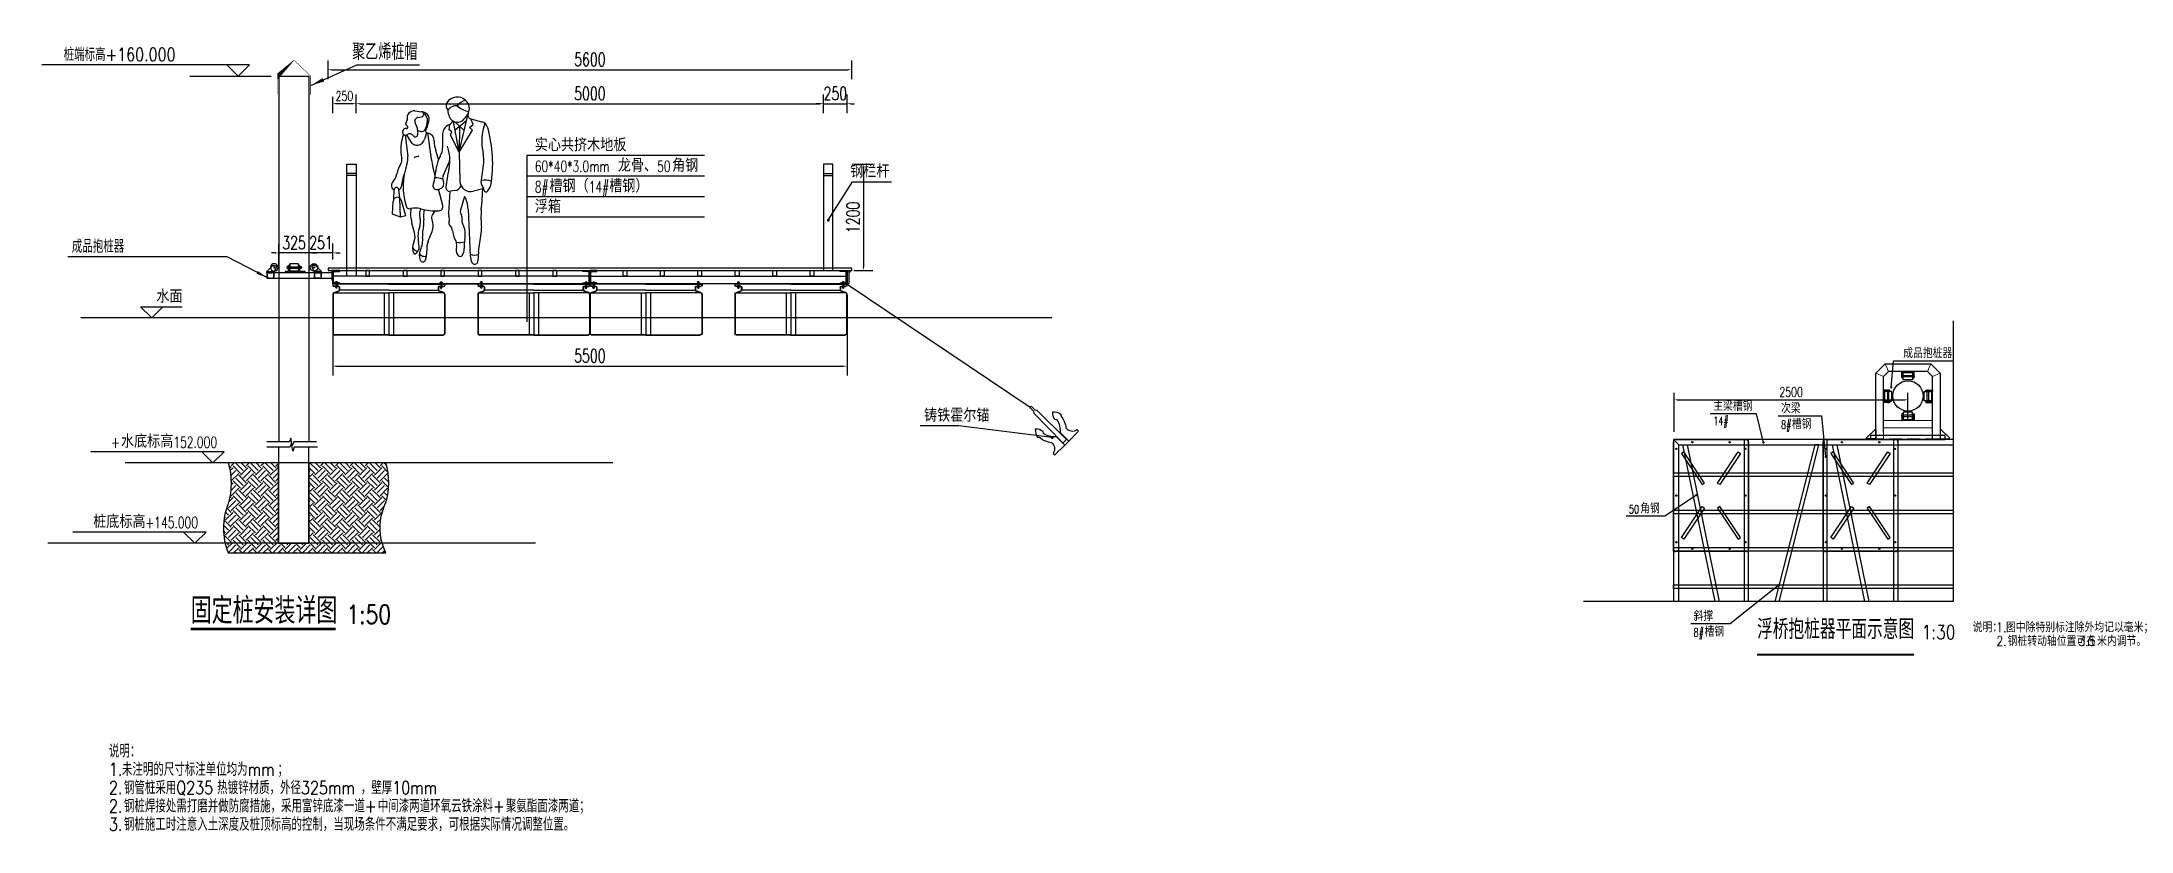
# Model space of a CAD drawing. Header units: millimetres. Extents: x -1471591 to 944464, y -468930 to 547002.
# Drawn here: x -859355 to -837010, y 25715 to 34164 of the extents above; entities that cross this region are included whole.
import ezdxf

# ---------------------------------------------------------------- set-up
doc = ezdxf.new("R2010")
doc.units = ezdxf.units.MM
doc.header["$LTSCALE"] = 10
doc.header["$PDMODE"] = 35
for name, pattern in [('-6_350_HOLE$0$DASH', [0.35, 0.25, -0.1]), ('ACAD_ISO03W100', [30, 12, -18]), ('CENTER2', [28.574999999999992, 19.05, -3.174999999999998, 3.174999999999998, -3.174999999999998]), ('DASH', [0.35, 0.25, -0.1]), ('DASHED2', [9.524999999999995, 6.349999999999998, -3.174999999999998])]:
    doc.linetypes.add(name, pattern=pattern)
for name, color, linetype in [('DIM_ELEV', 3, 'Continuous'), ('DIM_LEAD', 3, 'Continuous'), ('DIM_SYMB', 3, 'Continuous'), ('L-WATER水景', 5, 'Continuous'), ('PUB_DIM', 3, 'Continuous'), ('PUB_TEXT', 7, 'Continuous'), ('W-FLOAT_BOWL浮筒', 253, 'Continuous'), ('W-PLASTIC_RAILINGS塑木栏杆', 210, 'Continuous'), ('W-STEEL_FRAME钢架', 3, 'Continuous'), ('W-STEEL_KEEL钢龙骨', 5, 'Continuous'), ('W-WOOD_FLOOR木地板', 30, 'Continuous'), ('ZJ', 251, 'Continuous'), ('螺栓', 146, 'Continuous')]:
    doc.layers.add(name, color=color, linetype=linetype)
doc.styles.add('_TCH_DIM', font='SIMPLEX.shx', dxfattribs={"bigfont": 'hztxt.shx'})
doc.styles.add('ATTR', font='romans.shx', dxfattribs={"width": 0.8, "height": 0.7})
doc.styles.get("Standard").update_dxf_attribs({"font": 'simplex.shx', "width": 0.8, "bigfont": 'hztxt.shx'})
doc.styles.add('STANDARD_T3', font='simplex.shx', dxfattribs={"width": 0.7, "bigfont": 'hztxt.shx'})
doc.dimstyles.new('W&&30', dxfattribs={"dimtxt": 105, "dimasz": 30, "dimexe": 75, "dimexo": 90, "dimgap": 30, "dimtad": 1, "dimdec": 0, "dimzin": 0, "dimdsep": 46, "dimtxsty": 'STANDARD_T3', "dimcen": 0.09, "dimclrd": 1, "dimclre": 1, "dimclrt": 7, "dimazin": 2, "dimtfac": 1, "dimtdec": 0, "dimtix": 1, "dimtmove": 2, "dimatfit": 3, "dimfxl": 0, "dimtolj": 1, "dimtzin": 0, "dimarcsym": 0})
doc.dimstyles.new('W&&40', dxfattribs={"dimtxt": 140, "dimasz": 40, "dimexe": 100, "dimexo": 120, "dimgap": 40, "dimtad": 1, "dimdec": 0, "dimzin": 0, "dimdsep": 46, "dimtxsty": 'STANDARD_T3', "dimcen": 0.09, "dimclrd": 1, "dimclre": 1, "dimclrt": 7, "dimazin": 2, "dimtfac": 1, "dimtdec": 0, "dimtix": 1, "dimtmove": 2, "dimatfit": 3, "dimfxl": 0, "dimtolj": 1, "dimtzin": 0, "dimarcsym": 0})

msp = doc.modelspace()

# ---------------------------------------------------------------- texts
at = {"layer": 'PUB_TEXT', "color": 7, "width": 0.8}
for s, height, p in [('桩端标高', 140, (-859121.4008784451, 33958.39428817644)), ('+160.000', 140, (-858673.4008784451, 33958.39428817644)), ('聚乙烯桩帽', 175, (-856036.4853581432, 33970.11852063495)), ('成品抱桩器', 140, (-859033.4680355928, 31905.68295271462)), ('固定桩安装详图', 280, (-857761.9899990038, 27935.91122985934)), ('1:50', 200, (-856098.3049596337, 27935.91122985934)), ('浮桥抱桩器平面示意图', 210, (-841011.6708663378, 27771.87030510325)), ('1:30', 150, (-839250.6472442906, 27771.87030510325))]:
    msp.add_text(s, height=height, dxfattribs=at).set_placement(p)
at = {"layer": 'PUB_TEXT', "color": 7, "style": '_TCH_DIM'}
for s, height, p in [('实心共挤木地板', 140, (-854082.5883310649, 32991.27199285533)), ('龙骨、', 140, (-853194.5883310649, 32771.47199285533)), ('角钢', 140, (-852614.5883310649, 32771.47199285533)), ('钢栏杆', 140, (-850709.2795906102, 32708.17213207204)), ('槽钢（', 140, (-853926.5883310649, 32551.67199285533)), ('槽钢）', 140, (-853286.5883310649, 32551.67199285533)), ('浮箱', 140, (-854082.5883310649, 32331.87199285533)), ('水面', 140, (-858129.5923843449, 31370.44119787333)), ('成品抱桩器', 105, (-839448.5347201215, 30779.27509142968)), ('铸铁霍尔锚', 140, (-849919.8699314641, 30096.83087116666)), ('主梁槽钢', 105, (-841480.2999307159, 30214.57458932884)), ('次梁', 105, (-840755.6646869625, 30188.99441897962)), ('水底标高', 140, (-858507.9573924474, 29818.74971029209)), ('槽钢', 105, (-840638.6646869625, 30020.99441897962)), ('桩底标高', 140, (-858805.3899982853, 28959.43090269342)), ('角钢', 105, (-842261.4670140408, 29117.19841184653)), ('斜撑', 105, (-841690.0761012547, 27966.3229702604)), ('槽钢', 105, (-841573.0761012547, 27798.3229702604))]:
    msp.add_text(s, height=height, dxfattribs=at).set_placement(p)
at = {"layer": 'PUB_TEXT', "color": 7, "style": '_TCH_DIM', "width": 0.7058823529411765}
for s, height, p in [('60*40*3.0mm', 119, (-854082.5883310649, 32771.47199285533)), ('50', 119, (-852774.5883310649, 32771.47199285533)), ('8#', 119, (-854082.5883310649, 32551.67199285533)), ('14#', 119, (-853506.5883310649, 32551.67199285533)), ('14#', 89.25, (-841480.2999307159, 30062.32458932884)), ('8#', 89.25, (-840755.6646869625, 30020.99441897962)), ('+', 119, (-858611.9573924474, 29818.74971029209)), ('152.000', 119, (-857947.9573924474, 29818.74971029209)), ('+145.000', 119, (-858245.3899982853, 28959.43090269342)), ('50', 89.25, (-842381.4670140408, 29117.19841184653)), ('8#', 89.25, (-841690.0761012547, 27798.3229702604))]:
    msp.add_text(s, height=height, dxfattribs=at).set_placement(p)
at = {"layer": 'PUB_TEXT', "width": 0.8}
for s, height, p in [('说明：', 105, (-838705.5539097702, 27845.23568512592)), ('1.', 105, (-838453.5539097702, 27845.23568512592)), ('图中除特别标注除外均记以毫米；', 105, (-838349.5539097702, 27845.23568512592)), ('2.', 105, (-838451.5696578018, 27698.23568512592)), ('钢桩转动轴位置可在', 105, (-838331.5696578018, 27698.23568512592)), ('3.5', 105, (-837575.5696578018, 27698.23568512592)), ('米内调节。', 105, (-837375.5696578018, 27698.23568512592)), ('说明：', 140, (-858636.3699914077, 26503.83389530331)), ('1.', 140, (-858636.3699914077, 26307.83389530331)), ('未注明的尺寸标注单位均为', 140, (-858497.7033247411, 26307.83389530331)), ('mm', 140, (-857153.7033247411, 26307.83389530331)), ('；', 140, (-856833.7033247411, 26307.83389530331)), ('2.', 140, (-858636.3699914077, 26111.83389530331)), ('钢管桩采用', 140, (-858476.3699914077, 26111.83389530331)), ('Q235', 140, (-857916.3699914077, 26111.83389530331)), ('热镀锌材质，外径', 140, (-857479.0366580744, 26111.83389530331)), ('325mm', 140, (-856583.0366580744, 26111.83389530331)), ('，壁厚', 140, (-855943.0366580744, 26111.83389530331)), ('10mm', 140, (-855607.0366580744, 26111.83389530331)), ('2.', 140, (-858636.3699914077, 25915.83389530331)), ('钢桩焊接处需打磨并做防腐措施，采用富锌底漆一道', 140, (-858476.3699914077, 25915.83389530331)), ('+', 140, (-855900.3699914077, 25915.83389530331)), ('中间漆两道环氧云铁涂料', 140, (-855761.7033247411, 25915.83389530331)), ('+', 140, (-854529.7033247411, 25915.83389530331)), ('聚氨酯面漆两道；', 140, (-854391.0366580744, 25915.83389530331)), ('3.', 140, (-858636.3699914077, 25719.83389530331)), ('钢桩施工时注意入土深度及桩顶标高的控制，当现场条件不满足要求，可根据实际情况调整位置。', 140, (-858476.3699914077, 25719.83389530331))]:
    msp.add_text(s, height=height, dxfattribs=at).set_placement(p)

# ---------------------------------------------------------------- blocks, each defined once
blk = doc.blocks.new('*D165')
at = {"layer": 'Defpoints', "color": 0, "transparency": 16777216}
for p in [(-850693.5728222181, 33864.67651455035), (-856293.615393166, 31714.44119787356), (-850693.5728222181, 31714.44119787356)]:
    blk.add_point(p, dxfattribs=at)
at = {"layer": 'W-PLASTIC_RAILINGS塑木栏杆', "color": 1, "lineweight": -2, "transparency": 16777216}
for p, q in [((-856293.615393166, 33764.67651455035), (-856293.615393166, 33964.67651455035)), ((-850693.5728222181, 33764.67651455035), (-850693.5728222181, 33964.67651455035)), ((-856253.615393166, 33864.67651455035), (-850733.5728222181, 33864.67651455035))]:
    blk.add_line(p, q, dxfattribs=at)
at = {"layer": 'W-PLASTIC_RAILINGS塑木栏杆', "color": 1, "transparency": 16777216}
for points in [[(-856253.615393166, 33871.34318121701), (-856253.615393166, 33858.00984788368), (-856293.615393166, 33864.67651455035)], [(-850733.5728222181, 33871.34318121701), (-850733.5728222181, 33858.00984788368), (-850693.5728222181, 33864.67651455035)]]:
    blk.add_solid(points, dxfattribs=at)
at = {"layer": 'W-PLASTIC_RAILINGS塑木栏杆', "color": 7, "transparency": 16777216, "insert": (-853493.594107692, 33974.67651455035), "char_height": 140, "attachment_point": 5, "style": 'STANDARD_T3'}
blk.add_mtext('\\A1;5600', dxfattribs=at)
blk = doc.blocks.new('PR49')
for p, q in [((-335.9962437965063, 664.1125869035486), (-264.4744037965062, 656.2033869035477)), ((-331.7208037965063, 533.5925869035491), (-315.7635637965062, 501.2069869035499)), ((-305.1545237965066, 453.1147869035473), (-306.2532837965065, 406.5487869035489)), ((-305.1287837965065, 454.7553869035493), (-273.7106437965063, 443.7235869035489)), ((-300.6050437965064, 594.3909869035485), (-262.8988037965064, 600.7453869035496)), ((35.19587620349351, 461.8793869035493), (42.58637620349351, 519.1339869035487)), ((64.3722962034938, 440.0055869035481), (35.19587620349351, 461.8793869035493)), ((143.6907562034937, 217.2791869035499), (82.85127620349338, 551.6885869035498)), ((97.98665620349355, 545.9555869035494), (198.2751562034938, 452.2177869035478)), ((99.48113620349389, 460.2777869035494), (224.7686362034937, 566.2485869035484)), ((108.433542194745, 620.2485306209395), (108.433542194745, 620.2485306209395)), ((143.6907562034937, 217.2791869035499), (237.2798362034938, 620.0971869035484)), ((146.8162162034937, 500.3151869035491), (143.6907562034937, 217.2791869035499)), ((143.6907562034937, 217.2791869035499), (286.3831762034936, 455.4573869035475)), ((241.6129962034936, 638.0085869035481), (198.8526162034934, 580.3457869035478)), ((255.4767162034936, 483.6049869035494), (294.4096362034937, 518.70498690355)), ((286.3831762034936, 455.4573869035475), (255.4767162034936, 483.6049869035494)), ((268.4761962034938, 578.9105869035475), (384.4718162034935, 548.2305869035488)), ((294.4096362034937, 518.70498690355), (270.3463762034937, 578.4165869035473)), ((-439.0516637965062, 404.0605869035468), (-410.3494837965064, 175.7025869035494)), ((-424.5200037965062, 404.8821869035475), (-382.6269837965065, 335.4283869035482)), ((-210.2971637965063, 430.4375869035497), (-230.4515837965063, 356.5897869035479)), ((-207.9280437965064, 429.6315869035481), (-191.7232837965065, 425.2557869035499)), ((-197.5974637965062, 426.8417869035479), (-162.1555637965062, 173.8149869035473)), ((-78.48444379650655, 139.286986903548), (-109.6459637965062, 235.5467869035489)), ((-35.14452379650642, 415.2587869035498), (-35.28492379650665, 269.734186903548)), ((49.05465620349379, 401.3643869035497), (64.3722962034938, 440.0055869035481)), ((143.6907562034937, 217.2791869035499), (49.05465620349379, 401.3643869035497)), ((-115.2133437965065, -35.71381309645022), (-141.5708437965066, 68.64498690354839)), ((-124.0900037965064, -88.55621309645159), (-96.4291237965065, 76.10698690354928)), ((-30.51262379650636, -35.17041309645066), (31.68379620349383, 103.75278690355)), ((143.6907562034937, 217.2791869035499), (151.0503162034935, -92.37041309645184)), ((382.1081562034936, -109.7410130964514), (406.3705762034934, 77.94778690354832)), ((-560.6749837965065, -287.167613096451), (-559.6716437965063, -187.0286130964528)), ((-497.6234237965065, -275.1062130964519), (-507.9051237965064, -184.3662130964502)), ((-83.86176379650638, -182.3330130964521), (-59.56554379650625, -173.5606130964521)), ((-33.82164379650625, -357.9708130964515), (-78.65682379650659, -180.4532130964511)), ((42.28841620349353, -204.2146130964514), (27.32905620349381, -436.4804130964522)), ((94.83337620349359, -196.4016130964529), (47.91013620349371, -203.7258130964529)), ((399.0429962034938, -176.6598130964515), (297.1484762034937, -202.8808130964522)), ((452.3814762034934, -199.3084130964504), (477.0333762034937, -160.0068130964522)), ((-577.1181637965065, -451.0508130964511), (-569.5376037965063, -312.1380130964508)), ((-489.6749637965065, -483.0074130964501), (-497.6234237965065, -275.1062130964519)), ((-432.3197437965065, -467.9690130964519), (-477.5059237965064, -302.3542130964519)), ((-120.2113237965064, -413.8994130964512), (-144.8265637965062, -453.949813096452)), ((202.0976762034937, -258.7886130964511), (157.7351762034934, -405.5534130964519)), ((238.8075962034936, -394.9792130964519), (262.0190962034937, -901.043213096452)), ((-489.6749637965065, -483.0074130964501), (-577.1181637965065, -451.0508130964511)), ((-432.3197437965065, -467.9690130964519), (-489.6749637965065, -483.0074130964501)), ((-338.4704037965064, -648.8848130964521), (-367.1699837965064, -546.5228130964518)), ((-190.1471637965063, -742.8462130964522), (-149.0762637965061, -638.7162130964508)), ((351.5898762034934, -856.9108130964515), (383.5597362034936, -633.2354130964521))]:
    blk.add_line(p, q)
for centre, radius, start, end in [((70.02001620349374, 717.3579869035493), 67.737982, 149.6605, 223.0914), ((122.0291162034937, 686.919786903549), 128.000002, 44.06516, 149.6605), ((110.9934162034935, 613.3501869035483), 107.296046, 83.79842, 147.4479), ((252.4019562034938, 620.0347869035493), 163.85902, 104.5278, 142.3965), ((301.7629562034938, 918.2833869035487), 267.23242, 227.8947, 258.5683), ((258.5452362034936, 819.0543869035482), 61.988654, 224.0652, 227.2955), ((138.4884162034936, 688.9685869035491), 115.029824, 333.7022, 47.29554), ((-433.7117837965064, 438.4897869035473), 34.8413, 81.60797, 302.5532), ((-406.8111437965064, 528.639586903548), 27.52854, 132.2027, 243.7817), ((-426.2297637965062, 489.2079869035499), 16.4256976, 261.608, 63.78170000000001), ((-442.0674037965063, 567.5225869035507), 24.955164, 312.2027, 12.56751), ((-344.2668437965064, 589.3209869035472), 75.24621, 83.68987, 192.5675), ((-293.5309637965062, 552.4087869035493), 42.574532, 99.56451, 206.2318), ((-408.4202837965065, 455.5509869035477), 103.29462, 358.6484, 26.23178), ((-260.1526837965064, 482.3361869035487), 40.922284, 250.6513, 336.6577), ((-267.5528037965063, 628.365186903548), 28.008396, 279.5645, 83.68987), ((-268.5064837965064, 563.612186903548), 92.678924, 25.35375, 87.50646000000002), ((-279.0689837965064, 564.9823869035499), 80.801812, 353.6823000000001, 61.58505), ((-511.2305237965064, 590.6885869035498), 314.3818600000001, 336.6577, 353.6823000000001), ((-202.8679237965065, 448.3697869035472), 19.4088596, 134.4068, 254.887), ((-256.2542437965063, 502.8735869035484), 56.884802, 314.4068, 6.034897000000001), ((-166.3072437965064, 512.3817869035499), 33.56353, 141.7671, 186.0349), ((-245.2936837965063, 574.6101869035481), 66.99204199999998, 321.7671, 25.35375), ((71.17597620349339, 415.1573869035487), 106.320708, 111.7508, 179.9447), ((271.8486562034935, 691.547786903549), 252.127278, 184.6555, 200.4538), ((0.3043962034937095, 592.7945869035473), 84.928948, 291.7508, 333.652), ((123.5064362034937, 636.2197869035479), 93.80339800000002, 200.4538, 323.4399000000001), ((279.1944362034938, 619.4341869035493), 41.9198, 153.7022, 255.186), ((359.7055162034934, 454.5863869035474), 96.863104, 15.21337, 75.18607), ((982.5911562034936, 335.2437869035472), 595.842, 160.857, 192.412), ((-960.8266837965066, 95.4743869035471), 1465.35376, 350.9257, 15.21337), ((-49.6189837965063, 249.1551869035499), 437.65436, 158.1997, 192.9045), ((-390.3019237965064, 370.4893869035497), 45.834126, 31.49907, 122.5532), ((-311.0697837965064, 378.5883869035474), 83.566366, 211.0972, 344.735), ((-330.5224637965062, 407.1233869035495), 24.276161, 211.4991, 358.6484), ((-214.0268637965063, 341.0859869035498), 87.074104, 0.5487502, 75.1585), ((229.4990762034937, 345.3343869035475), 356.47222, 180.5488, 197.9376), ((-222.8437237965064, 269.9161869035497), 187.558774, 329.9585, 359.9447000000001), ((-411.7417837965064, 130.4235869035471), 454.28916, 348.7716, 19.79192), ((-202.8889837965064, -78.36161309645087), 331.44644, 148.4972, 168.8363), ((-550.1670837965064, 134.4743869035471), 75.863242, 328.4972000000001, 12.90451), ((247.1590562034938, -150.8184130964501), 709.033, 160.1872, 197.583), ((-594.7929637965065, 152.518386903549), 185.894488, 340.1872000000001, 7.163764), ((-297.6254437965063, 91.28318690354985), 81.049982, 86.76449000000001, 124.0677), ((818.9523562034937, 311.2431869035478), 990.6858, 187.9737, 194.1746), ((197.7244762034934, 26.69398690354723), 298.27512, 149.9584, 170.4643), ((1941.764956203493, -384.5090130964509), 1954.9088, 167.6185, 173.3371), ((-145.0694037965064, 182.8837869035498), 193.65866, 335.8818, 345.625), ((-329.7089237965064, 114.1371869035474), 370.65522, 347.6185, 348.7716), ((32.88603620349376, 126.2271869035482), 376.59206, 352.6343, 12.41203), ((-533.1968837965063, -140.9254130964505), 55.077594, 137.1431, 241.2442), ((-708.0749637965065, 21.33538690354743), 183.48304, 317.1431, 348.8363), ((-533.7064837965065, -187.2886130964526), 25.9664496, 6.464655, 179.4259), ((-533.1968837965063, -140.9254130964505), 55.077594, 298.0249, 356.8421), ((-93.56236379650622, -165.180813096451), 385.22562, 157.3655, 176.8421), ((-98.16644379650631, -142.7090130964521), 42.12637000000001, 152.8936, 289.8502), ((-242.9799437965065, -68.58301309645213), 120.555838, 332.8936, 350.4643), ((-109.8521437965063, -264.6750130964514), 207.55761, 68.83665, 92.48221999999998), ((-79.46542379650646, -118.4354130964503), 58.605404, 289.8502, 28.96384), ((25.59329620349375, -60.28901309645022), 61.472216, 155.8818, 208.9638), ((41.47903620349378, -162.5236130964529), 41.69984, 173.3371, 278.8716), ((80.67845620349352, -105.7162130964508), 91.783328, 278.8716, 335.5887000000001), ((267.9962362034937, -89.59101309645195), 116.979096, 181.3615, 284.4306000000001), ((431.9634162034935, -116.1864130964503), 50.27001199999999, 172.6343, 223.0488), ((-9254.776243796507, 433.3261869035488), 9673.0712, 355.0369, 356.503), ((429.6611162034935, -278.8242130964512), 195.873262, 71.34217, 103.2095), ((352.5809962034936, -190.3384130964526), 58.35822200000001, 2.103457, 43.04886), ((433.3499962034936, -187.3718130964524), 22.46533640000001, 182.1034, 327.9033000000001), ((421.7703762034936, -125.3436130964513), 65.234026, 327.9033000000001, 350.9257), ((-522.7300637965064, -314.6912130964513), 46.87716800000001, 15.26099, 176.8765), ((-391.9989437965064, -353.3610130964515), 38.550252, 197.583, 283.766), ((-329.3706637965062, -608.9956130964522), 224.6433280000001, 74.79686, 103.766), ((-1.010943796506282, -443.8618130964512), 380.27886, 171.7882, 195.6622), ((-148.2008437965065, -451.2172130964522), 136.275594, 154.2789, 195.7186), ((-106.8995837965065, 209.6845869035498), 623.69918, 254.7968, 272.9699), ((101.7875962034937, -467.407413096451), 342.498, 168.8051, 187.1744), ((-76.8859637965061, -368.8466130964512), 44.416684, 272.9699, 14.17464), ((120.0502562034937, -442.4526130964517), 92.91318399999999, 176.315, 200.2948), ((220.4300162034937, -424.5048130964522), 65.49615800000001, 163.1817, 215.0522), ((-70.24842379650642, -405.2440130964513), 309.22658, 1.902016, 28.2691), ((1370.719156203494, -489.380013096451), 992.4122, 175.037, 186.2271), ((-486.5463837965065, -690.4016130964515), 153.786204, 335.5877, 15.6622), ((20.06751620349372, -693.3760130964512), 321.09792, 160.5028, 190.2916), ((-435.5031837965064, -532.0746130964517), 162.185556, 340.5028, 15.71862), ((63.38871620349344, -665.4494130964515), 315.72658, 165.867, 185.8852), ((-448.1859837965064, -536.6376130964518), 211.815786, 345.8671, 7.174454), ((-90.36826379650623, -487.4222130964518), 63.92211800000001, 148.4244, 202.0211), ((-308.7388837965065, -575.7416130964508), 171.633332, 338.4745, 22.02106), ((73.39507620349353, -540.7456130964522), 41.306772, 162.1957, 223.8974), ((-43.89040379650619, -503.0794130964513), 81.87829, 342.1956999999999, 20.29483), ((-31.74372379650659, -641.914213096452), 104.60138, 5.886500999999999, 43.89737), ((339.3436162034936, -603.6526130964514), 268.45312, 185.8865, 209.7457), ((123.5025362034936, -492.5078130964521), 52.905918, 346.1648000000001, 35.0522), ((239.7451562034937, -521.1338130964521), 66.80684399999998, 166.1648, 207.7697), ((-42.06286379650619, -669.5210130964522), 251.67909, 347.8867, 27.76974), ((240.1575162034935, -612.7370130964515), 144.859728, 351.8658, 6.227060000000001), ((-216.6788637965062, -812.8876130964518), 142.57789, 155.5877, 205.9534), ((-284.1194837965065, -766.7454130964519), 87.50739399999999, 210.8432, 258.2488), ((-336.5100037965063, -871.2134130964527), 9.3062138, 205.9534, 297.4012), ((-369.8700837965064, -806.8582130964519), 81.793764, 297.4012, 7.434186), ((-1205.140363796507, -915.8476130964513), 924.14452, 7.434186, 10.29165), ((-152.7469437965063, -893.0092130964513), 134.762966, 154.5018, 203.5806), ((-234.7790237965066, -848.9678130964517), 56.776642, 205.4056, 296.7841), ((-506.6711637965064, -724.2094130964513), 257.353902, 334.5018, 5.885165000000001), ((-445.5233237965065, -860.4494130964515), 239.558956, 339.1792, 3.538101), ((33.01187620349343, -830.8354130964512), 239.890118, 158.4745, 183.5381), ((37.12247620349355, -776.357613096451), 79.633008, 344.9715, 29.7457), ((229.9545962034938, -828.1288130964508), 120.027986, 164.9715, 214.633), ((146.6903762034937, -559.1302130964514), 197.647736, 260.3463, 285.4326), ((152.9483162034937, -881.3170130964511), 26.438854, 214.633, 322.4055), ((83.82939620349386, -828.1002130964521), 113.672078, 322.4055, 4.132304), ((542.4233762034937, -794.9658130964517), 346.1172, 167.8867, 184.1323), ((312.0709162034935, -765.614413096452), 126.388522, 246.2224, 288.2358), ((434.8574762034935, -893.1158130964511), 173.020172, 182.6261, 207.1679), ((104.0423162034937, -902.7982130964518), 248.17182, 345.4585, 5.485583999999999), ((444.1327162034936, -870.1370130964509), 93.48352, 171.8658, 185.4856), ((-249.2014837965064, -935.1110130964515), 29.520634, 203.5806, 339.1792), ((311.2607562034935, -956.5480130964515), 34.09588, 207.1679, 345.4585)]:
    blk.add_arc(centre, radius, start, end)
at = {"style": 'ATTR', "width": 0.8, "flags": 9}
blk.add_attdef('ESTCODE', (-99.60960297734832, -946.3613238689247), '', height=18.2, dxfattribs=at)
blk = doc.blocks.new('*D166')
at = {"layer": 'Defpoints', "color": 0, "transparency": 16777216}
for p in [(-850993.615393166, 33501.21576089307), (-855993.615393166, 32854.08247369621), (-850993.615393166, 32854.08247369621)]:
    blk.add_point(p, dxfattribs=at)
at = {"layer": 'W-PLASTIC_RAILINGS塑木栏杆', "color": 1, "lineweight": -2, "transparency": 16777216}
for p, q in [((-855993.615393166, 33401.21576089307), (-855993.615393166, 33601.21576089307)), ((-850993.615393166, 33401.21576089307), (-850993.615393166, 33601.21576089307)), ((-855953.615393166, 33501.21576089307), (-851033.615393166, 33501.21576089307))]:
    blk.add_line(p, q, dxfattribs=at)
at = {"layer": 'W-PLASTIC_RAILINGS塑木栏杆', "color": 1, "transparency": 16777216}
for points in [[(-855953.615393166, 33507.88242755974), (-855953.615393166, 33494.54909422641), (-855993.615393166, 33501.21576089307)], [(-851033.615393166, 33507.88242755974), (-851033.615393166, 33494.54909422641), (-850993.615393166, 33501.21576089307)]]:
    blk.add_solid(points, dxfattribs=at)
at = {"layer": 'W-PLASTIC_RAILINGS塑木栏杆', "color": 7, "transparency": 16777216, "insert": (-853493.615393166, 33611.21576089307), "char_height": 140, "attachment_point": 5, "style": 'STANDARD_T3'}
blk.add_mtext('\\A1;5000', dxfattribs=at)
blk = doc.blocks.new('*D167')
at = {"layer": 'Defpoints', "color": 0, "transparency": 16777216}
for p in [(-850743.615393166, 33501.21576089319), (-850993.615393166, 32854.08247369621), (-850743.615393166, 31574.44119787356)]:
    blk.add_point(p, dxfattribs=at)
at = {"layer": 'W-PLASTIC_RAILINGS塑木栏杆', "color": 1, "lineweight": -2, "transparency": 16777216}
for p, q in [((-850993.615393166, 33401.21576089319), (-850993.615393166, 33601.21576089319)), ((-850743.615393166, 33401.21576089319), (-850743.615393166, 33601.21576089319)), ((-851033.615393166, 33501.21576089319), (-851073.615393166, 33501.21576089319)), ((-850993.615393166, 33501.21576089319), (-850743.615393166, 33501.21576089319)), ((-850703.615393166, 33501.21576089319), (-850663.615393166, 33501.21576089319))]:
    blk.add_line(p, q, dxfattribs=at)
at = {"layer": 'W-PLASTIC_RAILINGS塑木栏杆', "color": 1, "transparency": 16777216}
for points in [[(-851033.615393166, 33507.88242755985), (-851033.615393166, 33494.54909422652), (-850993.615393166, 33501.21576089319)], [(-850703.615393166, 33507.88242755985), (-850703.615393166, 33494.54909422652), (-850743.615393166, 33501.21576089319)]]:
    blk.add_solid(points, dxfattribs=at)
at = {"layer": 'W-PLASTIC_RAILINGS塑木栏杆', "color": 7, "transparency": 16777216, "insert": (-850868.615393166, 33611.21576089319), "char_height": 140, "attachment_point": 5, "style": 'STANDARD_T3'}
blk.add_mtext('\\A1;250', dxfattribs=at)
blk = doc.blocks.new('*D168')
at = {"layer": 'Defpoints', "color": 0, "transparency": 16777216}
for p in [(-856243.615393166, 31574.44119787356), (-850743.615393166, 31574.44119787356), (-850743.615393166, 30692.91237436421)]:
    blk.add_point(p, dxfattribs=at)
at = {"layer": 'W-STEEL_FRAME钢架', "color": 1, "lineweight": -2, "transparency": 16777216}
for p, q in [((-856243.615393166, 31454.44119787356), (-856243.615393166, 30592.91237436421)), ((-850743.615393166, 31454.44119787356), (-850743.615393166, 30592.91237436421)), ((-856203.615393166, 30692.91237436421), (-850783.615393166, 30692.91237436421))]:
    blk.add_line(p, q, dxfattribs=at)
at = {"layer": 'W-STEEL_FRAME钢架', "color": 1, "transparency": 16777216}
for points in [[(-856203.615393166, 30699.57904103088), (-856203.615393166, 30686.24570769754), (-856243.615393166, 30692.91237436421)], [(-850783.615393166, 30699.57904103088), (-850783.615393166, 30686.24570769754), (-850743.615393166, 30692.91237436421)]]:
    blk.add_solid(points, dxfattribs=at)
at = {"layer": 'W-STEEL_FRAME钢架', "color": 7, "transparency": 16777216, "insert": (-853493.615393166, 30802.91237436421), "char_height": 140, "attachment_point": 5, "style": 'STANDARD_T3'}
blk.add_mtext('\\A1;5500', dxfattribs=at)
blk = doc.blocks.new('*U161')
at = {"layer": 'W-STEEL_KEEL钢龙骨'}
blk.add_lwpolyline([(-20, -30), (20, -30), (20, 30), (-20, 30)], close=True, dxfattribs=at)
blk = doc.blocks.new('*U162')
at = {"layer": 'W-STEEL_FRAME钢架', "color": 0, "linetype": 'ByBlock', "lineweight": -2}
for p in [(0, 0), (400, 0), (800, 0), (1200, 0), (1600, 0), (2000, 0)]:
    blk.add_blockref('*U161', p, dxfattribs=at)
blk = doc.blocks.new('*U163')
at = {"layer": 'W-STEEL_KEEL钢龙骨'}
blk.add_lwpolyline([(-20, -30), (20, -30), (20, 30), (-20, 30)], close=True, dxfattribs=at)
blk = doc.blocks.new('*U164')
at = {"layer": 'W-STEEL_FRAME钢架', "color": 0, "linetype": 'ByBlock', "lineweight": -2}
for p in [(0, 0), (400, 0), (800, 0), (1200, 0), (1600, 0), (2000, 0)]:
    blk.add_blockref('*U163', p, dxfattribs=at)
blk = doc.blocks.new('*D170')
at = {"layer": 'Defpoints', "color": 0, "transparency": 16777216}
for p in [(-856819.7762410996, 31903.8206551543), (-856819.7762410996, 31651.242369588), (-856494.7762410996, 31651.242369588)]:
    blk.add_point(p, dxfattribs=at)
at = {"layer": 'PUB_DIM', "color": 1, "lineweight": -2, "transparency": 16777216}
for p, q in [((-856819.7762410996, 31771.242369588), (-856819.7762410996, 32003.8206551543)), ((-856494.7762410996, 31771.242369588), (-856494.7762410996, 32003.8206551543)), ((-856859.7762410996, 31903.8206551543), (-856899.7762410996, 31903.8206551543)), ((-856494.7762410996, 31903.8206551543), (-856819.7762410996, 31903.8206551543)), ((-856454.7762410996, 31903.8206551543), (-856414.7762410996, 31903.8206551543))]:
    blk.add_line(p, q, dxfattribs=at)
at = {"layer": 'PUB_DIM', "color": 1, "transparency": 16777216}
for points in [[(-856859.7762410996, 31910.48732182097), (-856859.7762410996, 31897.15398848763), (-856819.7762410996, 31903.8206551543)], [(-856454.7762410996, 31910.48732182097), (-856454.7762410996, 31897.15398848763), (-856494.7762410996, 31903.8206551543)]]:
    blk.add_solid(points, dxfattribs=at)
at = {"layer": 'PUB_DIM', "color": 7, "transparency": 16777216, "insert": (-856657.2762410996, 32013.8206551543), "char_height": 140, "attachment_point": 5, "style": 'STANDARD_T3'}
blk.add_mtext('\\A1;325', dxfattribs=at)
blk = doc.blocks.new('5632.')
for p, q in [((865972.7577480647, -129944.8268070182), (865995.8249615186, -129992.1216033775)), ((865980.8735029197, -129928.5214834217), (865973.7819724404, -129939.0348313285)), ((866075.8249615186, -129992.1216033775), (866013.753893707, -129930.0505355656))]:
    blk.add_line(p, q)
at = {"color": 0}
for p, q in [((866006.682825895, -129927.1216033775), (865984.3432487755, -129927.1216033775)), ((866075.8249615186, -129992.1216033775), (865995.8249615186, -129992.1216033775)), ((865995.8249615186, -129992.1216033775), (865995.8249615186, -130002.1216033775)), ((865995.8249615186, -130002.1216033775), (866075.8249615186, -130002.1216033775)), ((866075.8249615186, -130002.1216033775), (866075.8249615186, -129992.1216033775))]:
    blk.add_line(p, q, dxfattribs=at)
for radius in [40, 6]:
    blk.add_circle((865995.8249615186, -129947.3343983071), radius)
for centre, radius, start, end in [((865977.2517182962, -129942.6349512843), 5, 133.943538768999, 205.9999999985835), ((865984.3432487755, -129932.1216033775), 5, 90, 133.943538768999), ((866006.682825895, -129937.1216033775), 10, 45, 90)]:
    blk.add_arc(centre, radius, start, end)
blk = doc.blocks.new('*D169')
at = {"layer": 'Defpoints', "color": 0, "transparency": 16777216}
for p in [(-856494.7762410996, 31903.82065154309), (-856494.7762410996, 31714.44119787356), (-856243.6153931661, 31714.44119787356)]:
    blk.add_point(p, dxfattribs=at)
at = {"layer": 'PUB_DIM', "color": 1, "lineweight": -2, "transparency": 16777216}
for p, q in [((-856494.7762410996, 31834.44119787356), (-856494.7762410996, 32003.82065154309)), ((-856243.6153931661, 31834.44119787356), (-856243.6153931661, 32003.82065154309)), ((-856534.7762410996, 31903.82065154309), (-856574.7762410996, 31903.82065154309)), ((-856243.6153931661, 31903.82065154309), (-856494.7762410996, 31903.82065154309)), ((-856203.6153931661, 31903.82065154309), (-856163.6153931661, 31903.82065154309))]:
    blk.add_line(p, q, dxfattribs=at)
at = {"layer": 'PUB_DIM', "color": 1, "transparency": 16777216}
for points in [[(-856534.7762410996, 31910.48731820976), (-856534.7762410996, 31897.15398487643), (-856494.7762410996, 31903.82065154309)], [(-856203.6153931661, 31910.48731820976), (-856203.6153931661, 31897.15398487643), (-856243.6153931661, 31903.82065154309)]]:
    blk.add_solid(points, dxfattribs=at)
at = {"layer": 'PUB_DIM', "color": 7, "transparency": 16777216, "insert": (-856369.1958171328, 32013.82065154309), "char_height": 140, "attachment_point": 5, "style": 'STANDARD_T3'}
blk.add_mtext('\\A1;251', dxfattribs=at)
blk = doc.blocks.new('螺栓')
at = {"layer": '螺栓'}
for p, q in [((-9.565248159575276, 56.14662436698563), (-8.565248159575276, 57.14662436698563)), ((-9.565248159575276, 56.14662436698563), (-9.565248159575276, 49.79269158397801)), ((8.614986073574983, 57.14662436698563), (-8.565248159575276, 57.14662436698563)), ((9.614986073574983, 56.14662436698563), (8.614986073574983, 57.14662436698563)), ((9.614986074506305, 51.38268738891929), (9.614986073574983, 56.14662436698563)), ((-3.354074314585887, -8.596571926027536), (-4.795058558578603, -7.155385493999347))]:
    blk.add_line(p, q, dxfattribs=at)
for points in [[(-9.565248159575276, 51.38268738891929), (9.614986074506305, 51.38268738891929), (9.614986074506305, 49.79269158397801), (-9.565248159575276, 49.79269158397801)], [(9.614986074506305, 7.701693817973137), (-9.565248159575276, 7.701693817973137)], [(-9.565248159575276, 5.76393697806634), (-9.565248159575276, 7.701693817973137)], [(9.614986074506305, 5.76393697806634), (-9.565248159575276, 5.76393697806634)], [(7.677027047495358, 51.38268738891929), (-7.677027047495358, 51.38268738891929)], [(7.677027047495358, 5.76393697806634), (7.677027047495358, 0), (-7.677027047495358, 0), (-7.677027047495358, 5.76393697806634)], [(-7.18005226564128, 57.14662436698563), (7.229790180572309, 57.14662436698563)], [(-5.1925575096393, 0), (-5.1925575096393, 5.76393697806634)], [(-4.795058558578603, 57.14662436698563), (-4.795058558578603, 51.38268738891929)], [(-4.795058558578603, 51.38268738891929), (-4.795058558578603, 7.701693817973137)], [(-4.795058558578603, -7.155385493999347), (-4.795058558578603, 0)], [(-3.354074314585887, 51.38268738891929), (-3.354074314585887, 7.701693817973137)], [(-3.354074314585887, -8.596571926027536), (-3.354074314585887, 0)], [(3.403812228352763, 51.38268738891929), (3.403812228352763, 7.701693817973137)], [(3.403812228352763, -8.596571926027536), (3.403812228352763, 0)], [(4.79505855741445, 51.38268738891929), (4.79505855741445, 57.14662436698563)], [(4.79505855741445, 51.38268738891929), (4.79505855741445, 7.701693817973137)], [(4.79505855741445, -7.155385493999347), (4.79505855741445, 0)], [(5.242295424570329, 5.76393697806634), (5.242295424570329, 0)], [(9.614986074506305, 7.701693817973137), (9.614986074506305, 5.76393697806634)], [(3.403812228352763, -8.596571926027536), (-3.354074314585887, -8.596571926027536)], [(3.403812228352763, -8.596571926027536), (4.79505855741445, -7.155385493999347)]]:
    blk.add_lwpolyline(points, dxfattribs=at)
for points in [[(-7.354134970461018, 56.91370534803718), (-6.519912857445888, 56.50690581090748), (-5.532231079530902, 56.5740317790769), (-4.760889015509747, 57.09001210611314)], [(-4.744511896627955, 57.12438383605331), (-1.64195777347777, 56.02772345393896), (1.742848910507746, 56.02772345393896), (4.845200847485103, 57.12478820909746)], [(4.810626929509453, 57.09001210611314), (5.582373367506079, 56.5740317790769), (6.569852959481068, 56.50690581090748), (7.404277258436196, 56.91370534803718)]]:
    blk.add_open_spline(points, degree=3, dxfattribs=at)
blk = doc.blocks.new('*U799')
at = {"layer": 'W-FLOAT_BOWL浮筒'}
for p, q in [((-599.9999999995343, 265.3599363097455), (-599.9999999995343, 250.3599363097455)), ((4.656612873077393e-10, 265.3599363097455), (-599.9999999995343, 265.3599363097455)), ((4.656612873077393e-10, 261.3599363097455), (-586.4233488554601, 261.3599363097455)), ((-538.0000000004657, 239.3599363097455), (-586.4233488554601, 239.3599363097455)), ((-538.0000000004657, 235.3599363097455), (-584.9999999995343, 235.3599363097455)), ((-530.0000000004657, 227.3599363097455), (-530.0000000004657, 198.5610956538003)), ((-526.0000000004657, 227.3599363097455), (-526.0000000004657, 198.5610956538003)), ((4.656612873077393e-10, 265.3599363097455), (600.0000000004657, 265.3599363076501)), ((4.656612873077393e-10, 261.3599363097455), (586.4233488563914, 261.3599363076501)), ((526.0000000004657, 227.3599363088142), (526.0000000004657, 198.5610956526361)), ((530.0000000004657, 227.3599363088142), (530.0000000004657, 198.5610956526361)), ((538.0000000004657, 239.3599363088142), (586.4233488563914, 239.3599363076501)), ((538.0000000004657, 235.3599363088142), (585.0000000004657, 235.3599363088142)), ((600.0000000004657, 265.3599363076501), (600.0000000004657, 250.3599363076501)), ((-600.0000000004657, 154.3061967797112), (-599.9999999995343, -265.6400636902545)), ((-596.0000000004657, 155.0171252016444), (-596.0000000004657, -265.6400636902545)), ((-590.6503208256327, 166.500648527639), (-4.656612873077393e-10, 166.500648527639)), ((-586.5706717555877, 173.1960425355937), (-535.37173129851, 191.0051573517267)), ((-585.9280038166326, 169.1845095197205), (-534.0575969475321, 187.2271881997585)), ((-4.656612873077393e-10, 195.6995171396993), (-526.3461865296122, 195.6995171396993)), ((-50.00000000046566, 166.500648527639), (-50.00000000046566, -280.6400636902545)), ((4.656612873077393e-10, 195.6995171396993), (526.3461865293793, 195.699517138768)), ((590.6503208253998, 166.5006485267077), (4.656612873077393e-10, 166.500648527639)), ((4.656612873077393e-10, 166.500648527639), (-1.629814505577087e-09, -280.6400636902545)), ((-4.656612873077393e-10, 166.500648527639), (-1.629814505577087e-09, -280.6400636902545)), ((50.00000000046566, 166.500648527639), (49.99999999837019, -280.6400636902545)), ((585.9280038163997, 169.184509517625), (534.0575969475321, 187.2271881985944)), ((586.5706717553549, 173.1960425346624), (535.37173129851, 191.0051573496312)), ((596.0000000004657, 155.0171252007131), (595.9999999983702, -265.6400636923499)), ((600.0000000004657, 154.3061967787798), (599.9999999983702, -265.6400636923499)), ((4.656612873077393e-10, -280.6400636902545), (-581.0000000004657, -280.6400636902545)), ((4.656612873077393e-10, -284.6400636902545), (-580.9999999995343, -284.6400636902545)), ((-1.629814505577087e-09, -280.6400636902545), (580.9999999983702, -280.6400636911858)), ((-1.629814505577087e-09, -284.6400636902545), (580.9999999983702, -284.6400636911858))]:
    blk.add_line(p, q, dxfattribs=at)
for points in [[(-599.9166268995032, 265.3599363097455), (-530.2562077306211, 265.3599363097455)], [(-599.9166268995032, 265.3599363097455), (-530.2562077306211, 265.3599363097455)], [(599.9166269004345, 265.3599363076501), (530.2562077303883, 265.3599363088142)], [(599.9166269004345, 265.3599363076501), (530.2562077303883, 265.3599363088142)]]:
    blk.add_lwpolyline(points, dxfattribs=at)
for centre, radius, start, end in [((-584.9999999995343, 250.3599363097455), 15, 180, 270), ((-586.4233488554601, 250.3599363097455), 11, 90, 270), ((-538.0000000004657, 227.3599363097455), 12, 0, 90), ((-538.0000000004657, 227.3599363097455), 8, 0, 90), ((538.0000000004657, 227.3599363088142), 12, 90, 180), ((538.0000000004657, 227.3599363088142), 8, 90, 180), ((585.0000000004657, 250.3599363088142), 15, 270, 0), ((586.4233488563914, 250.3599363076501), 11, 270, 90), ((-580.0000000004657, 154.3061967797112), 20, 109.1797943729372, 180), ((-581.0000000004657, 155.0171252016444), 15, 109.1797943729372, 180), ((-538.0000000004657, 198.5610956538003), 8, 289.1797943729372, 0), ((-538.0000000004657, 198.5610956538003), 12, 289.1797943729372, 0), ((538.0000000004657, 198.5610956526361), 12, 180, 250.8202055988502), ((538.0000000004657, 198.5610956526361), 8, 180, 250.8202055988502), ((581.0000000004657, 155.0171252007131), 15, 0, 70.82020559885027), ((580.0000000004657, 154.3061967787798), 20, 0, 70.82020559885027), ((-580.9999999995343, -265.6400636902545), 19, 180, 270), ((-581.0000000004657, -265.6400636902545), 15, 180, 270), ((580.9999999983702, -265.6400636911858), 15, 270, 0), ((580.9999999983702, -265.6400636911858), 19, 270, 0)]:
    blk.add_arc(centre, radius, start, end, dxfattribs=at)
blk.add_blockref('螺栓', (-559.9427259905497, 227.4934393242002))
at = {"xscale": -1}
blk.add_blockref('螺栓', (559.9427259896183, 224.294804608915), dxfattribs=at)
blk = doc.blocks.new('*U800')
at = {"color": 0, "linetype": 'ByBlock', "lineweight": -2}
for p in [(0, 0), (1550, 0)]:
    blk.add_blockref('*U799', p, dxfattribs=at)
blk = doc.blocks.new('*U801')
at = {"layer": 'W-FLOAT_BOWL浮筒'}
for p, q in [((-599.9999999995343, 265.3599363097455), (-599.9999999995343, 250.3599363097455)), ((4.656612873077393e-10, 265.3599363097455), (-599.9999999995343, 265.3599363097455)), ((4.656612873077393e-10, 261.3599363097455), (-586.4233488554601, 261.3599363097455)), ((-538.0000000004657, 239.3599363097455), (-586.4233488554601, 239.3599363097455)), ((-538.0000000004657, 235.3599363097455), (-584.9999999995343, 235.3599363097455)), ((-530.0000000004657, 227.3599363097455), (-530.0000000004657, 198.5610956538003)), ((-526.0000000004657, 227.3599363097455), (-526.0000000004657, 198.5610956538003)), ((4.656612873077393e-10, 265.3599363097455), (600.0000000004657, 265.3599363076501)), ((4.656612873077393e-10, 261.3599363097455), (586.4233488563914, 261.3599363076501)), ((526.0000000004657, 227.3599363088142), (526.0000000004657, 198.5610956526361)), ((530.0000000004657, 227.3599363088142), (530.0000000004657, 198.5610956526361)), ((538.0000000004657, 239.3599363088142), (586.4233488563914, 239.3599363076501)), ((538.0000000004657, 235.3599363088142), (585.0000000004657, 235.3599363088142)), ((600.0000000004657, 265.3599363076501), (600.0000000004657, 250.3599363076501)), ((-600.0000000004657, 154.3061967797112), (-599.9999999995343, -265.6400636902545)), ((-596.0000000004657, 155.0171252016444), (-596.0000000004657, -265.6400636902545)), ((-590.6503208256327, 166.500648527639), (-4.656612873077393e-10, 166.500648527639)), ((-586.5706717555877, 173.1960425355937), (-535.37173129851, 191.0051573517267)), ((-585.9280038166326, 169.1845095197205), (-534.0575969475321, 187.2271881997585)), ((-4.656612873077393e-10, 195.6995171396993), (-526.3461865296122, 195.6995171396993)), ((-50.00000000046566, 166.500648527639), (-50.00000000046566, -280.6400636902545)), ((4.656612873077393e-10, 195.6995171396993), (526.3461865293793, 195.699517138768)), ((590.6503208253998, 166.5006485267077), (4.656612873077393e-10, 166.500648527639)), ((4.656612873077393e-10, 166.500648527639), (-1.629814505577087e-09, -280.6400636902545)), ((-4.656612873077393e-10, 166.500648527639), (-1.629814505577087e-09, -280.6400636902545)), ((50.00000000046566, 166.500648527639), (49.99999999837019, -280.6400636902545)), ((585.9280038163997, 169.184509517625), (534.0575969475321, 187.2271881985944)), ((586.5706717553549, 173.1960425346624), (535.37173129851, 191.0051573496312)), ((596.0000000004657, 155.0171252007131), (595.9999999983702, -265.6400636923499)), ((600.0000000004657, 154.3061967787798), (599.9999999983702, -265.6400636923499)), ((4.656612873077393e-10, -280.6400636902545), (-581.0000000004657, -280.6400636902545)), ((4.656612873077393e-10, -284.6400636902545), (-580.9999999995343, -284.6400636902545)), ((-1.629814505577087e-09, -280.6400636902545), (580.9999999983702, -280.6400636911858)), ((-1.629814505577087e-09, -284.6400636902545), (580.9999999983702, -284.6400636911858))]:
    blk.add_line(p, q, dxfattribs=at)
for points in [[(-599.9166268995032, 265.3599363097455), (-530.2562077306211, 265.3599363097455)], [(-599.9166268995032, 265.3599363097455), (-530.2562077306211, 265.3599363097455)], [(599.9166269004345, 265.3599363076501), (530.2562077303883, 265.3599363088142)], [(599.9166269004345, 265.3599363076501), (530.2562077303883, 265.3599363088142)]]:
    blk.add_lwpolyline(points, dxfattribs=at)
for centre, radius, start, end in [((-584.9999999995343, 250.3599363097455), 15, 180, 270), ((-586.4233488554601, 250.3599363097455), 11, 90, 270), ((-538.0000000004657, 227.3599363097455), 12, 0, 90), ((-538.0000000004657, 227.3599363097455), 8, 0, 90), ((538.0000000004657, 227.3599363088142), 12, 90, 180), ((538.0000000004657, 227.3599363088142), 8, 90, 180), ((585.0000000004657, 250.3599363088142), 15, 270, 0), ((586.4233488563914, 250.3599363076501), 11, 270, 90), ((-580.0000000004657, 154.3061967797112), 20, 109.1797943729372, 180), ((-581.0000000004657, 155.0171252016444), 15, 109.1797943729372, 180), ((-538.0000000004657, 198.5610956538003), 8, 289.1797943729372, 0), ((-538.0000000004657, 198.5610956538003), 12, 289.1797943729372, 0), ((538.0000000004657, 198.5610956526361), 12, 180, 250.8202055988502), ((538.0000000004657, 198.5610956526361), 8, 180, 250.8202055988502), ((581.0000000004657, 155.0171252007131), 15, 0, 70.82020559885027), ((580.0000000004657, 154.3061967787798), 20, 0, 70.82020559885027), ((-580.9999999995343, -265.6400636902545), 19, 180, 270), ((-581.0000000004657, -265.6400636902545), 15, 180, 270), ((580.9999999983702, -265.6400636911858), 15, 270, 0), ((580.9999999983702, -265.6400636911858), 19, 270, 0)]:
    blk.add_arc(centre, radius, start, end, dxfattribs=at)
blk.add_blockref('螺栓', (-559.9427259905497, 227.4934393242002))
at = {"xscale": -1}
blk.add_blockref('螺栓', (559.9427259896183, 224.294804608915), dxfattribs=at)
blk = doc.blocks.new('*U802')
at = {"color": 0, "linetype": 'ByBlock', "lineweight": -2}
for p in [(0, 0), (1550, 0)]:
    blk.add_blockref('*U801', p, dxfattribs=at)
blk = doc.blocks.new('$matou$00000106')
blk.add_line((-31.05217485755566, -275, 1e-08), (31.05217485755566, -275, 1e-08))
at = {"elevation": 1e-08}
for points in [[(0.8230367214709986, 275), (-9.824270335608162, 275), (-9.824270335608162, 218.6960858330713), (-22.68924370946479, 201.1841838567343), (-26.69039382584742, -238.5462677103642), (-20.54831576009747, -244.6883457761141), (0.4239195028785616, -244.6883457761141)], [(0.02480228428612463, 275), (10.67210934136529, 275), (10.67210934136529, 218.6960858330713), (23.53708271522191, 201.1841838567343), (27.53823283160455, -238.5462677103642), (21.39615476585459, -244.6883457761141), (0.4239195028785616, -244.6883457761141)]]:
    blk.add_lwpolyline(points, dxfattribs=at)
for points in [[(-31.05217485755566, -275), (-31.05217485755566, -148.774672574189, -0.1586914584797146), (-103.9289833861985, -25.67519625861314), (-90.35928303786204, -7.176504901755834, 0.1866872621104164), (-132.5793278390483, 68.22625403958955, 0.1690451906549297), (-175.969356258167, -9.052904067095369), (-161.7035518337507, -23.31870849148254, 0.1524003539800897), (-109.0761700873845, -153.1794071640761, -0.3914808679668699), (-179.115540275583, -249.1073296889663), (-179.115540275583, -273.4220810215338), (-31.05217485755566, -275)], [(31.05217485755566, -275), (31.05217485755566, -148.774672574189, 0.1586914584797146), (103.9289833862276, -25.67519625861314), (90.35928303786204, -7.176504901755834, -0.1866872621104164), (132.5793278390775, 68.22625403958955, -0.1690451906549297), (175.969356258167, -9.052904067095369), (161.7035518337798, -23.31870849148254, -0.1524003539800897), (109.0761700873845, -153.1794071640761, 0.3914808679668699), (179.115540275583, -249.1073296889663), (179.115540275583, -273.4220810215338), (31.05217485755566, -275)]]:
    blk.add_lwpolyline(points, format="xyb", dxfattribs=at)
blk = doc.blocks.new('*D906')
at = {"layer": 'Defpoints', "color": 0, "transparency": 16777216}
for p in [(-850893.6153931664, 32854.08247369622), (-850893.6153931664, 31714.44119787357), (-850569.0135424687, 31714.44119787357)]:
    blk.add_point(p, dxfattribs=at)
at = {"layer": 'W-PLASTIC_RAILINGS塑木栏杆', "color": 1, "lineweight": -2, "transparency": 16777216}
for p, q in [((-850669.0135424687, 32854.08247369622), (-850469.0135424687, 32854.08247369622)), ((-850569.0135424687, 32814.08247369622), (-850569.0135424687, 31754.44119787357)), ((-850669.0135424687, 31714.44119787357), (-850469.0135424687, 31714.44119787357))]:
    blk.add_line(p, q, dxfattribs=at)
at = {"layer": 'W-PLASTIC_RAILINGS塑木栏杆', "color": 1, "transparency": 16777216}
for points in [[(-850575.6802091353, 32814.08247369622), (-850562.346875802, 32814.08247369622), (-850569.0135424687, 32854.08247369622)], [(-850575.6802091353, 31754.44119787357), (-850562.346875802, 31754.44119787357), (-850569.0135424687, 31714.44119787357)]]:
    blk.add_solid(points, dxfattribs=at)
at = {"layer": 'W-PLASTIC_RAILINGS塑木栏杆', "color": 7, "transparency": 16777216, "insert": (-850679.0135424684, 32284.26183578513), "char_height": 140, "attachment_point": 5, "rotation": 90, "style": 'STANDARD_T3'}
blk.add_mtext('\\A1;1200', dxfattribs=at)
blk = doc.blocks.new('*D1901')
at = {"color": 1, "lineweight": -2, "transparency": 16777216}
for p, q in [((-856243.5320200659, 33401.21576089307), (-856243.5320200659, 33576.21576089307)), ((-855993.615393166, 33401.21576089307), (-855993.615393166, 33576.21576089307)), ((-856023.615393166, 33501.21576089307), (-856213.5320200659, 33501.21576089307))]:
    blk.add_line(p, q, dxfattribs=at)
at = {"color": 1, "transparency": 16777216}
for points in [[(-856213.5320200659, 33506.21576089307), (-856213.5320200659, 33496.21576089307), (-856243.5320200659, 33501.21576089307)], [(-856023.615393166, 33506.21576089307), (-856023.615393166, 33496.21576089307), (-855993.615393166, 33501.21576089307)]]:
    blk.add_solid(points, dxfattribs=at)
at = {"layer": 'Defpoints', "color": 0, "transparency": 16777216}
for p in [(-856243.5320200659, 33501.21576089307), (-856243.5320200659, 31654.44119787356), (-855993.615393166, 31654.44119787356)]:
    blk.add_point(p, dxfattribs=at)
at = {"color": 7, "transparency": 16777216, "insert": (-856118.573706616, 33583.71576089307), "char_height": 105, "attachment_point": 5, "style": 'STANDARD_T3'}
blk.add_mtext('\\A1;250', dxfattribs=at)
blk = doc.blocks.new('耳板侧立面')
blk.add_lwpolyline([(-5, 0), (5, 0), (5, 70), (-5, 70)], close=True)
at = {"color": 1}
blk.add_lwpolyline([(-5, 57.5), (5, 57.5), (5, 42.5), (-5, 42.5)], close=True, dxfattribs=at)
blk = doc.blocks.new('BZQ-T')
at = {"color": 0, "lineweight": 5}
for p, q in [((-348.3724498794181, 254.698842640435), (-268.3724498791853, 221.561757651325)), ((-248.372449879651, 354.698842640435), (-215.2353648898425, 274.698842640435)), ((236.5745908654062, 354.698842640435), (203.4375058755977, 274.698842640435)), ((336.5745908649405, 254.6988426409007), (256.5745908649405, 221.561757651325)), ((-268.5000000229338, -445.3011573594995), (-268.5000000229338, -187.3298757737502)), ((-268.5000000229338, -445.3011573594995), (-348.500000022701, -445.3011573594995)), ((256.4470407442423, -250.3011573597323), (-268.5000000231666, -250.3011573594995)), ((-268.5000000231666, -330.3011573592667), (256.4470407442423, -330.3011573592667)), ((256.4470407444751, -445.3011573594995), (336.4470407442423, -445.3011573594995))]:
    blk.add_line(p, q, dxfattribs=at)
at = {"lineweight": 5}
for p, q in [((-268.3724498791853, 221.5617576510922), (-215.2353648900753, 274.6988426402022)), ((256.5745908649405, 221.5617576510922), (203.4375058758305, 274.6988426402022))]:
    blk.add_line(p, q, dxfattribs=at)
for p, q in [((203.4375058755977, 274.698842640435), (-215.2353648893768, 274.6988426402022)), ((-268.5000000231666, -378.7259088198189), (-268.3724499024684, 221.5617576611039)), ((256.4470407444751, -445.3011573594995), (256.5745908651734, 221.5617576508594))]:
    blk.add_line(p, q)
blk.add_lwpolyline([(-348.5000000229338, -445.3011573594995), (-348.3724498794181, 254.6988426406679), (-248.3724498794181, 354.698842640435), (236.5745908654062, 354.698842640435), (336.5745908654062, 254.698842640435), (336.4470407442423, -445.3011573597323)])
at = {"color": 5}
for points in [[(-60.92540912190452, 232.198842640355), (49.07459087809548, 232.198842640355), (49.07459087809548, 217.198842640355), (-60.92540912190452, 217.198842640355)], [(-225.8724498964148, 63.05047620111873), (-225.8724498964148, -46.94952379888127), (-210.8724498964148, -46.94952379888127), (-210.8724498964148, 63.05047620111873)], [(214.0745908704121, 63.05047620111873), (214.0745908704121, -46.94952379888127), (199.0745908704121, -46.94952379888127), (199.0745908704121, 63.05047620111873)], [(-60.92540912202094, -207.801157359645), (49.07459087797906, -207.801157359645), (49.07459087797906, -192.801157359645), (-60.92540912202094, -192.801157359645)]]:
    blk.add_lwpolyline(points, close=True, dxfattribs=at)
for points in [[(-55.92540912190452, 264.698842640355), (44.07459087809548, 264.698842640355), (44.07459087809548, 184.698842640355), (-55.92540912190452, 184.698842640355)], [(-258.3724498964148, 58.05047620111873), (-258.3724498964148, -41.94952379888127), (-178.3724498964148, -41.94952379888127), (-178.3724498964148, 58.05047620111873)], [(246.5745908704121, 58.05047620111873), (246.5745908704121, -41.94952379888127), (166.5745908704121, -41.94952379888127), (166.5745908704121, 58.05047620111873)], [(-55.92540912202094, -240.301157359645), (44.07459087797906, -240.301157359645), (44.07459087797906, -160.301157359645), (-55.92540912202094, -160.301157359645)]]:
    blk.add_lwpolyline(points, close=True)
at = {"color": 1}
for points in [[(-448.5, -445.3011573594995), (-448.5, -435.3011573594995), (-358.5, -345.3011573594995), (-348.5, -345.3011573594995), (-348.5, -445.3011573594995)], [(436.4470407442423, -445.3011573594995), (436.4470407442423, -435.3011573594995), (346.4470407442423, -345.3011573594995), (336.4470407442423, -345.3011573594995), (336.4470407442423, -445.3011573594995)]]:
    blk.add_lwpolyline(points, close=True, dxfattribs=at)
at = {"linetype": '-6_350_HOLE$0$DASH'}
blk.add_lwpolyline([(-268.5000000229338, -445.3011573594995), (256.4470407445915, -445.3011573594995)], dxfattribs=at)
blk.add_circle((-5.925409123417921, 12.198842640355), 162.5)
at = {"layer": 'W-STEEL_FRAME钢架'}
blk.add_lwpolyline([(-407.1608315370977, -454), (392.8391684629023, -454), (392.8391684629023, -411), (-407.1608315370977, -411)], close=True, dxfattribs=at)
at = {"xscale": -1}
for p, rotation in [((-65.92540912190452, 274.698842640355), 180), ((256.5745908704121, 68.05047620111873), 90), ((-268.3724498964148, -51.94952379888127), 270)]:
    blk.add_blockref('耳板侧立面', p, dxfattribs=dict(at, rotation=rotation))
for p, rotation in [((54.07459087809548, 274.698842640355), 180), ((-268.3724498964148, 68.05047620111873), 270), ((256.5745908704121, -51.94952379888127), 89.99999999999999)]:
    blk.add_blockref('耳板侧立面', p, dxfattribs=dict(rotation=rotation))
blk.add_blockref('耳板侧立面', (-65.92540912202094, -250.301157359645))
blk.add_blockref('耳板侧立面', (54.07459087797906, -250.301157359645), dxfattribs=at)
blk = doc.blocks.new('$matou$00000145')
at = {"layer": 'W-FLOAT_BOWL浮筒'}
for p, q in [((-600, -375), (-600, 375)), ((-575, 400), (575, 400)), ((600, 375), (600, -375)), ((575, -400), (-575, -400))]:
    blk.add_line(p, q, dxfattribs=at)
at = {"layer": 'W-FLOAT_BOWL浮筒', "color": 3}
for p, q in [((-506.9999999990687, 370), (-492.9999999990687, 370)), ((-499.9999999990687, 377), (-499.9999999990687, 363)), ((-6.999999999068677, 370), (7.000000000931323, 370)), ((9.313225746154785e-10, 377), (9.313225746154785e-10, 363)), ((493.0000000009313, 370), (507.0000000009313, 370)), ((500.0000000009313, 377), (500.0000000009313, 363)), ((-576.9999999990687, 200), (-562.9999999990687, 200)), ((-569.9999999990687, 207), (-569.9999999990687, 193)), ((563.0000000009313, 200), (577.0000000009313, 200)), ((570.0000000009313, 207), (570.0000000009313, 193)), ((-576.9999999990687, -200), (-562.9999999990687, -200)), ((-569.9999999990687, -193), (-569.9999999990687, -207)), ((563.0000000009313, -200), (577.0000000009313, -200)), ((570.0000000009313, -193), (570.0000000009313, -207)), ((-506.9999999990687, -370), (-492.9999999990687, -370)), ((-499.9999999990687, -377), (-499.9999999990687, -363)), ((-6.999999999068677, -370), (7.000000000931323, -370)), ((9.313225746154785e-10, -377), (9.313225746154785e-10, -363)), ((493.0000000009313, -370), (507.0000000009313, -370)), ((500.0000000009313, -377), (500.0000000009313, -363))]:
    blk.add_line(p, q, dxfattribs=at)
at = {"layer": 'W-FLOAT_BOWL浮筒', "ltscale": 100}
for points in [[(-450.2124504949898, 316.2811240325682), (-116.7598917267751, 95.35264906613156), (-133.3295273492113, 70.3437071586959), (-466.7820861174259, 291.2721821248997)], [(450.2124504949898, 316.2811240325682), (116.7598917267751, 95.35264906613156), (133.3295273492113, 70.3437071586959), (466.7820861174259, 291.2721821248997)], [(-450.2124504949898, -316.2811240325682), (-116.7598917267751, -95.35264906613156), (-133.3295273492113, -70.3437071586959), (-466.7820861174259, -291.2721821248997)], [(450.2124504949898, -316.2811240325682), (116.7598917267751, -95.35264906613156), (133.3295273492113, -70.3437071586959), (466.7820861174259, -291.2721821248997)]]:
    blk.add_lwpolyline(points, close=True, dxfattribs=at)
at = {"layer": 'W-FLOAT_BOWL浮筒'}
for centre in [(-499.9999999990687, 370), (9.313225746154785e-10, 370), (500.0000000009313, 370), (-569.9999999990687, 200), (570.0000000009313, 200), (-569.9999999990687, -200), (570.0000000009313, -200), (-499.9999999990687, -370), (9.313225746154785e-10, -370), (500.0000000009313, -370)]:
    blk.add_circle(centre, 7, dxfattribs=at)
for centre, start, end in [((-575, 375), 90, 180), ((575, 375), 0, 90), ((-575, -375), 180, 270), ((575, -375), 270, 0)]:
    blk.add_arc(centre, 25, start, end, dxfattribs=at)
blk = doc.blocks.new('*D1879')
at = {"color": 1, "lineweight": -2, "transparency": 16777216}
for p, q in [((-841897.5316794289, 29990.29712661716), (-841897.5316794289, 30407.5)), ((-839397.6456125409, 30121.3182997273), (-839397.6456125409, 30407.5)), ((-841867.5316794289, 30332.5), (-839427.6456125409, 30332.5))]:
    blk.add_line(p, q, dxfattribs=at)
at = {"color": 1, "transparency": 16777216}
for points in [[(-841867.5316794289, 30337.5), (-841867.5316794289, 30327.5), (-841897.5316794289, 30332.5)], [(-839427.6456125409, 30337.5), (-839427.6456125409, 30327.5), (-839397.6456125409, 30332.5)]]:
    blk.add_solid(points, dxfattribs=at)
at = {"layer": 'Defpoints', "color": 0, "transparency": 16777216}
for p in [(-839397.6456125409, 30332.5), (-839397.6456125409, 30031.3182997273), (-841897.5316794289, 29900.29712661716)]:
    blk.add_point(p, dxfattribs=at)
at = {"color": 7, "transparency": 16777216, "insert": (-840647.5886459849, 30415), "char_height": 105, "attachment_point": 5, "style": 'STANDARD_T3'}
blk.add_mtext('\\A1;2500', dxfattribs=at)

# ---------------------------------------------------------------- dimensions: what is measured, and where the dimension line sits
dim = msp.add_linear_dim(base=(-856243.5320200659, 33501.21576089307), p1=(-855993.615393166, 31654.44119787356), p2=(-856243.5320200659, 31654.44119787356), dimstyle='W&&30', override={"dimfxlon": 1})
dim.commit()
dim.dimension.update_dxf_attribs({"geometry": '*D1901', "text_midpoint": (-856118.573706616, 33583.71576089307)})
dim = msp.add_linear_dim(base=(-839397.6456125409, 30332.5), p1=(-841897.5316794289, 29900.29712661716), p2=(-839397.6456125409, 30031.3182997273), dimstyle='W&&30')
dim.commit()
dim.dimension.update_dxf_attribs({"geometry": '*D1879', "text_midpoint": (-840647.5886459849, 30415)})
at = {"layer": 'PUB_DIM'}
for base, p1, p2, picture, middle in [((-856819.7762410996, 31903.8206551543), (-856494.7762410996, 31651.242369588), (-856819.7762410996, 31651.242369588), '*D170', (-856657.2762410996, 32013.8206551543)), ((-856494.7762410996, 31903.82065154309), (-856243.6153931661, 31714.44119787356), (-856494.7762410996, 31714.44119787356), '*D169', (-856369.1958171328, 32013.82065154309))]:
    dim = msp.add_linear_dim(base=base, p1=p1, p2=p2, angle=180, dimstyle='W&&40', dxfattribs=at)
    dim.commit()
    dim.dimension.update_dxf_attribs({"geometry": picture, "text_midpoint": middle})
at = {"layer": 'W-PLASTIC_RAILINGS塑木栏杆'}
for base, p1, p2, picture, middle in [((-850693.5728222181, 33864.67651455035), (-856293.615393166, 31714.44119787356), (-850693.5728222181, 31714.44119787356), '*D165', (-853493.594107692, 33974.67651455035)), ((-850993.615393166, 33501.21576089307), (-855993.615393166, 32854.08247369621), (-850993.615393166, 32854.08247369621), '*D166', (-853493.615393166, 33611.21576089307)), ((-850743.615393166, 33501.21576089319), (-850993.615393166, 32854.08247369621), (-850743.615393166, 31574.44119787356), '*D167', (-850868.615393166, 33611.21576089319))]:
    dim = msp.add_linear_dim(base=base, p1=p1, p2=p2, dimstyle='W&&40', override={"dimfxlon": 1}, dxfattribs=at)
    dim.commit()
    dim.dimension.update_dxf_attribs({"geometry": picture, "text_midpoint": middle})
dim = msp.add_linear_dim(base=(-850569.0135424687, 31714.44119787357), p1=(-850893.615393166, 32854.08247369621), p2=(-850893.615393166, 31714.44119787356), angle=90, text='1200', dimstyle='W&&40', override={"dimfxlon": 1}, dxfattribs=at)
dim.commit()
dim.dimension.update_dxf_attribs({"geometry": '*D906', "text_midpoint": (-850679.0135424684, 32284.26183578513)})
at = {"layer": 'W-STEEL_FRAME钢架'}
dim = msp.add_linear_dim(base=(-850743.615393166, 30692.91237436421), p1=(-856243.615393166, 31574.44119787356), p2=(-850743.615393166, 31574.44119787356), dimstyle='W&&40', dxfattribs=at)
dim.commit()
dim.dimension.update_dxf_attribs({"geometry": '*D168', "text_midpoint": (-853493.615393166, 30802.91237436421)})

# ---------------------------------------------------------------- hatches: boundary and pattern name
h = msp.add_hatch()
h.set_pattern_fill('土壤', color=256, scale=30, angle=45)
h.set_pattern_definition([(45, (-2176100.768708475, -1898974.125846247), (0, 159.0990257669732), [112.5, -112.5]), (45, (-2176130.599775806, -1898944.294778916), (0, 159.0990257669732), [112.5, -112.5]), (45, (-2176160.430843138, -1898914.463711584), (0, 159.0990257669732), [112.5, -112.5]), (135, (-2176160.430843138, -1898894.576333363), (-159.0990257669732, 2.842170943040401e-14), [112.5, -112.5]), (135, (-2176130.599775806, -1898864.745266032), (-159.0990257669732, 2.842170943040401e-14), [112.5, -112.5]), (135, (-2176100.768708475, -1898834.914198701), (-159.0990257669732, 2.842170943040401e-14), [112.5, -112.5])])
edge = h.paths.add_edge_path()
edge.add_line((-856823.776855199, 29656.74971029209), (-857360.3326881119, 29656.74971029209))
edge.add_arc((-858157.6122395344, 29438.77461976546), 826.5396682594758, -15.290912396395186, 15.290912396395186, ccw=False)
edge.add_arc((-856724.2521935137, 28956.91944089765), 688.6443905466099, 157.4687210052352, 202.5312789947648)
edge.add_line((-857360.3326881119, 28693.03935255646), (-855674.3502183232, 28693.03935255646))
edge.add_arc((-855123.0746136619, 28962.7586202228), 613.7208450469742, 153.9291642894453, 206.0708357105547, ccw=False)
edge.add_arc((-856394.9020618749, 29444.61379909061), 751.1302177831844, 343.5951725134528, 376.4048274865471)
edge.add_line((-855674.3502183232, 29656.74971029209), (-856498.7770061068, 29656.74971029209))
edge.add_line((-856498.7770061068, 29656.74971029209), (-856498.7774759295, 28797.43090269342))
edge.add_line((-856498.7774759295, 28797.43090269342), (-856823.7774759295, 28797.43090269342))
edge.add_line((-856823.7774759295, 28797.43090269342), (-856823.776855199, 29656.74971029209))

# ---------------------------------------------------------------- linework, layer by layer
for p, q in [((-856731.7863942989, 31740.93000309682, -1e-08), (-856731.7863942989, 31754.93000309682, -1e-08)), ((-856729.7863942989, 31753.43000309682, -1e-08), (-856722.7863942989, 31753.43000309682, -1e-08)), ((-856722.7863942989, 31742.43000309682, -1e-08), (-856729.7863942989, 31742.43000309682, -1e-08)), ((-856718.7863942989, 31746.88523939671, -1e-08), (-856722.7863942989, 31750.2311146087, -1e-08)), ((-856718.7863942989, 31744.58412788482, -1e-08), (-856722.7863942989, 31747.93000309682, -1e-08)), ((-856593.7863942989, 31746.88523939671, -1e-08), (-856589.7863942989, 31750.2311146087, -1e-08)), ((-856593.7863942989, 31744.58412788482, -1e-08), (-856589.7863942989, 31747.93000309682, -1e-08)), ((-856582.7863942989, 31753.43000309682, -1e-08), (-856589.7863942989, 31753.43000309682, -1e-08)), ((-856589.7863942989, 31742.43000309682, -1e-08), (-856582.7863942989, 31742.43000309682, -1e-08)), ((-856611.7863942989, 31708.44119787356, -1e-08), (-856700.7863942989, 31708.44119787356, -1e-08))]:
    msp.add_line(p, q)
at = {"color": 1}
for p, q in [((-856715.7863942989, 31755.44119787356, -1e-08), (-856705.7863942989, 31755.44119787356, -1e-08)), ((-856715.7863942989, 31741.44119787356, -1e-08), (-856705.7863942989, 31741.44119787356, -1e-08)), ((-856596.7863942989, 31755.44119787356, -1e-08), (-856606.7863942989, 31755.44119787356, -1e-08)), ((-856606.7863942989, 31741.44119787356, -1e-08), (-856596.7863942989, 31741.44119787356, -1e-08))]:
    msp.add_line(p, q, dxfattribs=at)
at = {"color": 6, "linetype": 'ACAD_ISO03W100'}
for p, q in [((-856715.7863942989, 31754.44119787356, -1e-08), (-856596.7863942989, 31754.44119787356, -1e-08)), ((-856715.7863942989, 31742.44119787356, -1e-08), (-856596.7863942989, 31742.44119787356, -1e-08))]:
    msp.add_line(p, q, dxfattribs=at)
at = {"color": 2}
for p, q in [((-856705.7863942989, 31748.44119787356, -1e-08), (-856715.7863942989, 31748.44119787356, -1e-08)), ((-856596.7863942989, 31748.44119787356, -1e-08), (-856606.7863942989, 31748.44119787356, -1e-08))]:
    msp.add_line(p, q, dxfattribs=at)
at = {"color": 4}
for p, q in [((-856580.7863942989, 31753.93000309682, -1e-08), (-856577.7863942989, 31753.93000309682, -1e-08)), ((-856580.7863942989, 31747.93000309682, -1e-08), (-856576.7863942989, 31747.93000309682, -1e-08)), ((-856577.7863942989, 31741.93000309682, -1e-08), (-856580.7863942989, 31741.93000309682, -1e-08))]:
    msp.add_line(p, q, dxfattribs=at)
at = {"color": 0}
for p, q in [((-856948.6153931654, 31694.44119787356, -1e-08), (-856243.6153931663, 31694.44119787356, -1e-08)), ((-856948.6153931649, 31694.44119787356, -1e-08), (-856948.6153931647, 31634.44119787356, -1e-08)), ((-856948.6153931654, 31634.44119787356, -1e-08), (-856243.6153931663, 31634.44119787356, -1e-08))]:
    msp.add_line(p, q, dxfattribs=at)
at = {"linetype": 'DASHED2'}
for p, q in [((-856915.6153931654, 31694.44119787402, -1e-08), (-856915.6153931654, 31704.44119787402, -1e-08)), ((-856901.6153931654, 31694.44119787402, -1e-08), (-856901.6153931654, 31704.44119787402, -1e-08)), ((-856410.6153931654, 31694.44119787356, -1e-08), (-856410.6153931654, 31704.44119787356, -1e-08)), ((-856396.6153931654, 31694.44119787356, -1e-08), (-856396.6153931654, 31704.44119787356, -1e-08))]:
    msp.add_line(p, q, dxfattribs=at)
at = {"color": 3, "linetype": 'CENTER2', "ltscale": 0.5}
for p, q in [((-856908.6153931654, 31689.44119787402, -1e-08), (-856908.6153931654, 31709.44119787402, -1e-08)), ((-856403.6153931654, 31689.44119787356, -1e-08), (-856403.6153931654, 31709.44119787356, -1e-08))]:
    msp.add_line(p, q, dxfattribs=at)
at = {"const_width": 5}
msp.add_lwpolyline([(-856478.775604312, 33596.39428817644), (-856478.775604312, 33796.39428817644), (-856657.2756070817, 33967.16787519725), (-856833.775604312, 33796.39428817644), (-856833.7756043129, 33596.39428817644)], dxfattribs=at)
at = {"elevation": -1e-08}
for points in [[(-856611.7863942989, 31704.44119787356), (-856700.7863942989, 31704.44119787356, -0.414213562373095), (-856705.7863942989, 31709.44119787356), (-856705.7863942989, 31769.44119787356), (-856715.7863942989, 31769.44119787356), (-856715.7863942989, 31709.44119787356, -0.414213562373095), (-856720.7863942989, 31704.44119787356), (-856752.7863942989, 31704.44119787356), (-856752.7863942989, 31694.44119787356), (-856539.7863943343, 31694.44119787356), (-856539.7863943343, 31704.44119787356), (-856591.7863942989, 31704.44119787356, -0.414213562373095), (-856596.7863942989, 31709.44119787356), (-856596.7863942989, 31769.44119787356)], [(-856596.7863942989, 31769.44119787356), (-856606.7863942989, 31769.44119787356), (-856606.7863942989, 31709.44119787356, -0.414213562373095), (-856611.7863942989, 31704.44119787356)]]:
    msp.add_lwpolyline(points, format="xyb", dxfattribs=at)
for points in [[(-856729.7863942989, 31736.43000309682), (-856722.7863942989, 31736.43000309682), (-856722.7863942989, 31737.43000309682), (-856718.7863942989, 31737.43000309682), (-856718.7863942989, 31758.43000309682), (-856722.7863942989, 31758.43000309682), (-856722.7863942989, 31737.43000309682), (-856722.7863942989, 31759.43000309682), (-856729.7863942989, 31759.43000309682, 0.6666666666655323), (-856729.7863942989, 31753.43000309682, 0.3636363636359586), (-856729.7863942989, 31742.43000309682, 0.6666666666654425)], [(-856582.7863942989, 31736.43000309682), (-856589.7863942989, 31736.43000309682), (-856589.7863942989, 31737.43000309682), (-856593.7863942989, 31737.43000309682), (-856593.7863942989, 31758.43000309682), (-856589.7863942989, 31758.43000309682), (-856589.7863942989, 31737.43000309682), (-856589.7863942989, 31759.43000309682), (-856582.7863942989, 31759.43000309682, -0.6666666666666832), (-856582.7863942989, 31753.43000309682, -0.3636363636362479), (-856582.7863942989, 31742.43000309682, -0.6666666666659284)]]:
    msp.add_lwpolyline(points, format="xyb", close=True, dxfattribs=at)
for points in [[(-856731.7863942989, 31739.43000309682), (-856731.7863942989, 31742.43000309682), (-856731.7863942989, 31753.43000309682), (-856731.7863942989, 31756.43000309682)], [(-856703.7863942989, 31785.44119787356), (-856700.7863942989, 31788.44119787356), (-856700.7863942989, 31708.44119787356), (-856703.7863942989, 31711.44119787356)], [(-856580.7863942989, 31739.43000309682), (-856580.7863942989, 31742.43000309682), (-856580.7863942989, 31753.43000309682), (-856580.7863942989, 31756.43000309682)], [(-856576.7863942989, 31742.93000309682), (-856578.7863942989, 31740.93000309682), (-856578.7863942989, 31754.93000309682), (-856576.7863942989, 31752.93000309682)]]:
    msp.add_lwpolyline(points, close=True, dxfattribs=at)
for points in [[(-856718.7863942989, 31761.43000309682), (-856718.7863942989, 31733.43000309682), (-856715.7863942989, 31733.43000309682), (-856715.7863942989, 31761.43000309682), (-856718.7863942989, 31761.43000309682), (-856718.7863942989, 31760.43000309682)], [(-856611.7863942989, 31788.44119787356), (-856611.7863942989, 31708.44119787356), (-856608.7863942989, 31711.44119787356), (-856608.7863942989, 31785.44119787356), (-856611.7863942989, 31788.44119787356), (-856700.7863942989, 31788.44119787356)], [(-856593.7863942989, 31761.43000309682), (-856593.7863942989, 31733.43000309682), (-856596.7863942989, 31733.43000309682), (-856596.7863942989, 31761.43000309682), (-856593.7863942989, 31761.43000309682), (-856593.7863942989, 31760.43000309682)], [(-856578.7863942989, 31740.93000309682), (-856580.7863942989, 31740.93000309682), (-856580.7863942989, 31754.93000309682), (-856578.7863942989, 31754.93000309682)]]:
    msp.add_lwpolyline(points, dxfattribs=at)
msp.add_lwpolyline([(-856253.615393166, 31614.44119787356), (-856243.615393166, 31614.44119787356), (-856243.615393166, 31714.44119787356), (-856253.615393166, 31714.44119787356)], close=True)
msp.add_lwpolyline([(-838916.1799142882, 31178.87041762983), (-838916.1799142882, 28173.68891464686), (-842869.0984426364, 28173.68891464686)])
msp.add_lwpolyline([(-856823.776855199, 29656.74971029209), (-857360.3326881119, 29656.74971029209, -0.1342360577363548), (-857360.3326881119, 29220.79952923884, 0.1991961435164959), (-857360.3326881119, 28693.03935255646), (-855674.3502183232, 28693.03935255646, -0.2315193902383781), (-855674.3502183232, 29232.47788788914, 0.1441452041679851), (-855674.3502183232, 29656.74971029209), (-856498.7770061068, 29656.74971029209), (-856498.7774759295, 28797.43090269342), (-856823.7774759295, 28797.43090269342), (-856823.776855199, 29656.74971029209)], format="xyb")
at = {"layer": 'DIM_ELEV'}
for p, q in [((-857134.5729158554, 33916.39428817644), (-859354.7342117785, 33916.39428817644)), ((-857254.5729158554, 33796.39428817644), (-857374.5729158554, 33916.39428817644)), ((-857254.5729158554, 33796.39428817644), (-857134.5729158554, 33916.39428817644)), ((-858179.3319094456, 31208.44119787333), (-858299.3319094456, 31328.44119787333)), ((-858299.3319094456, 31328.44119787333), (-857855.2301796204, 31328.44119787333)), ((-858179.3319094456, 31208.44119787333), (-858059.3319094456, 31328.44119787333)), ((-857404.5786978687, 29776.74971029209), (-858828.7573924474, 29776.74971029209)), ((-857524.5786978687, 29656.74971029209), (-857644.5786978687, 29776.74971029209)), ((-857524.5786978687, 29656.74971029209), (-857404.5786978687, 29776.74971029209)), ((-857598.0113037067, 28917.43090269342), (-859022.1899982854, 28917.43090269342)), ((-857718.0113037067, 28797.43090269342), (-857838.0113037067, 28917.43090269342)), ((-857718.0113037067, 28797.43090269342), (-857598.0113037067, 28917.43090269342))]:
    msp.add_line(p, q, dxfattribs=at)
at = {"layer": 'DIM_LEAD'}
for p, q in [((-856478.775604312, 33696.39428817644), (-855985.6813770636, 33917.61852063495)), ((-855985.6813770636, 33917.61852063495), (-855313.7491376707, 33917.61852063495)), ((-850943.615393166, 32254.26183578488), (-850684.5230151303, 32666.17213207204)), ((-850684.5230151303, 32666.17213207204), (-850269.3268347047, 32666.17213207204)), ((-857372.2947920795, 31863.68295271462), (-859075.4680355928, 31863.68295271462)), ((-856943.817413231, 31639.76366268215), (-857372.2947920795, 31863.68295271462)), ((-839576.0909226873, 30464.7122791958), (-839553.5763886244, 30747.77509142968)), ((-839553.5763886244, 30747.77509142968), (-838906.0898382318, 30747.77509142968)), ((-841019.1196383163, 30183.07458932884), (-841511.7999307159, 30183.07458932884)), ((-840942.8410680592, 29875.22476684938), (-841019.1196383163, 30183.07458932884)), ((-849546.6737510385, 30054.83087116666), (-849961.8699314641, 30054.83087116666)), ((-848548.5218928964, 29928.58757052314), (-849546.6737510385, 30054.83087116666)), ((-840317.5849825721, 30157.49441897962), (-840787.1646869625, 30157.49441897962)), ((-840277.7986670621, 29722.93668794057), (-840317.5849825721, 30157.49441897962)), ((-841660.5120707601, 29312.29430419005), (-841999.0746199507, 29085.69841184653)), ((-841999.0746199507, 29085.69841184653), (-842412.9670140408, 29085.69841184653)), ((-840775.7296830529, 28352.61945708749), (-841298.0479719308, 27934.8229702604)), ((-841298.0479719308, 27934.8229702604), (-841721.5761012547, 27934.8229702604))]:
    msp.add_line(p, q, dxfattribs=at)
for points in [[(-856478.775604312, 33696.39428817644, 0, 40, 0), (-856341.9180664938, 33757.79473070225, 0, 0, 0)], [(-856943.817413231, 31639.76366268215, 0, 32, 0), (-857050.1703275173, 31695.34295399474, 0, 0, 0)]]:
    msp.add_lwpolyline(points, format="xyseb", dxfattribs=at)
for points, const_width in [([(-850947.8748550434, 32247.49005725076, 1), (-850939.3559312886, 32261.033614319, 1)], 16), ([(-839576.5666542354, 30458.73116897326, 1), (-839575.6151911393, 30470.69338941835, 1)], 12), ([(-848540.5851211046, 29927.58375105492, 1), (-848556.4586646882, 29929.59138999137, 1)], 16), ([(-840941.398034158, 29869.40088041846, 1), (-840944.2841019604, 29881.04865328029, 1)], 12), ([(-840277.2516198029, 29716.96167837604, 1), (-840278.3457143212, 29728.9116975051, 1)], 12), ([(-841655.5258100822, 29315.63154922931, 1), (-841665.498331438, 29308.95705915079, 1)], 12), ([(-840771.0442157756, 28356.36730932488, 1), (-840780.4151503302, 28348.8716048501, 1)], 12)]:
    msp.add_lwpolyline(points, format="xyb", close=True, dxfattribs=dict(at, const_width=const_width))
at = {"layer": 'DIM_SYMB'}
for p, q in [((-854162.388331065, 32289.87199285533), (-854162.388331065, 32949.27199285533)), ((-854162.388331065, 32949.27199285533), (-852269.1190397263, 32949.27199285533)), ((-854162.388331065, 32729.47199285533), (-852269.1190397263, 32729.47199285533)), ((-854162.388331065, 32509.67199285533), (-852269.1190397263, 32509.67199285533)), ((-854162.388331065, 31166.79119806085), (-854162.388331065, 32289.87199285533)), ((-854162.388331065, 32289.87199285533), (-852269.1190397263, 32289.87199285533))]:
    msp.add_line(p, q, dxfattribs=at)
at = {"layer": 'DIM_SYMB', "linetype": 'Continuous'}
for points in [[(-856417.7654918024, 29881.58846267127), (-856660.9504597309, 29881.58846267127), (-856676.2372095701, 29839.58846267127), (-856691.0486759497, 29923.58846267127), (-856705.9504597309, 29881.58846267127), (-856949.1354276595, 29881.58846267127)], [(-856406.582752844, 29826.27338671405), (-856655.3590902517, 29826.27338671405), (-856670.6458400909, 29784.27338671405), (-856685.4573064705, 29868.27338671405), (-856700.3590902517, 29826.27338671405), (-856949.1354276595, 29826.27338671405)]]:
    msp.add_lwpolyline(points, dxfattribs=at)
at = {"layer": 'DIM_SYMB'}
for points, const_width in [([(-857761.9899990038, 27879.91122985934), (-856210.3049596337, 27879.91122985934)], 28), ([(-841011.6708663378, 27605.0803624494), (-839334.6472442906, 27605.0803624494)], 21)]:
    msp.add_lwpolyline(points, dxfattribs=dict(at, const_width=const_width))
at = {"layer": 'L-WATER水景'}
msp.add_line((-848552.9574040859, 31208.44119787333), (-858935.9052417125, 31208.44119787333), dxfattribs=at)
at = {"layer": 'PUB_DIM'}
for p, q in [((-856903.157204915, 33792.39428863837), (-857772.13789695, 33792.39428863837)), ((-853249.6411257886, 29656.74971029209), (-858464.579150464, 29656.74971029209)), ((-854074.0683833949, 28797.43090269342), (-859289.0064080703, 28797.43090269342))]:
    msp.add_line(p, q, dxfattribs=at)
at = {"layer": 'W-PLASTIC_RAILINGS塑木栏杆'}
for p, q in [((-855993.615393166, 32754.08247369621), (-856093.615393166, 32754.08247369621)), ((-855993.615393166, 32734.08247369621), (-856093.615393166, 32734.08247369621)), ((-850993.615393166, 32754.08247369621), (-850893.615393166, 32754.08247369621)), ((-850993.615393166, 32734.08247369621), (-850893.615393166, 32734.08247369621)), ((-850753.1900016894, 31578.51195722184), (-848786.3822369467, 30253.04614523676, 1e-08))]:
    msp.add_line(p, q, dxfattribs=at)
for points in [[(-855993.615393166, 31654.44119787356), (-856093.615393166, 31654.44119787356), (-856093.615393166, 32854.08247369621), (-855993.615393166, 32854.08247369621)], [(-850993.615393166, 31714.44119787356), (-850893.615393166, 31714.44119787356), (-850893.615393166, 32854.08247369621), (-850993.615393166, 32854.08247369621)]]:
    msp.add_lwpolyline(points, close=True, dxfattribs=at)
at = {"layer": 'W-STEEL_FRAME钢架', "linetype": 'DASH', "ltscale": 0.5, "elevation": -1e-08}
for points in [[(-856868.6153931654, 31634.44119787356), (-856868.6153931654, 31694.44119787356), (-856948.6153931654, 31694.44119787356), (-856948.6153931654, 31634.44119787356)], [(-856873.6153931654, 31639.44119787356), (-856873.6153931654, 31689.44119787356), (-856943.6153931654, 31689.44119787356), (-856943.6153931654, 31639.44119787356)], [(-856363.6153931654, 31634.44119787356), (-856363.6153931654, 31694.44119787356), (-856443.6153931654, 31694.44119787356), (-856443.6153931654, 31634.44119787356)], [(-856368.6153931654, 31639.44119787356), (-856368.6153931654, 31689.44119787356), (-856438.6153931654, 31689.44119787356), (-856438.6153931654, 31639.44119787356)]]:
    msp.add_lwpolyline(points, close=True, dxfattribs=at)
at = {"layer": 'W-STEEL_FRAME钢架'}
msp.add_lwpolyline([(-856243.615393166, 31714.44119787356), (-850743.615393166, 31714.44119787356), (-850743.615393166, 31574.44119787356), (-856243.615393166, 31574.44119787356)], close=True, dxfattribs=at)
for points in [[(-856168.365393166, 31714.44119787356), (-856243.615393166, 31714.44119787356), (-856243.615393166, 31574.44119787356), (-856168.365393166, 31574.44119787356), (-856168.365393166, 31578.21024722327, 0.3988948704206777), (-856173.3394592921, 31583.45299082762), (-856226.575282956, 31586.25487628346, -0.3988948704207546), (-856234.865393166, 31594.99278229009), (-856234.865393166, 31693.88961345702, -0.3988948704206855), (-856226.575282956, 31702.62751946319), (-856173.3394592921, 31705.42940491904, 0.3988948704206777), (-856168.365393166, 31710.67214852339)], [(-853568.865393166, 31714.44119787356), (-853493.615393166, 31714.44119787356), (-853493.615393166, 31574.44119787356), (-853568.865393166, 31574.44119787356), (-853568.865393166, 31578.21024722327, -0.3988948704206777), (-853563.8913270398, 31583.45299082762), (-853510.6555033759, 31586.25487628346, 0.3988948704207546), (-853502.365393166, 31594.99278229009), (-853502.365393166, 31693.88961345702, 0.3988948704206855), (-853510.6555033759, 31702.62751946319), (-853563.8913270398, 31705.42940491904, -0.3988948704206777), (-853568.865393166, 31710.67214852339)], [(-853418.365393166, 31714.44119787356), (-853493.615393166, 31714.44119787356), (-853493.615393166, 31574.44119787356), (-853418.365393166, 31574.44119787356), (-853418.365393166, 31578.21024722327, 0.3988948704206777), (-853423.3394592921, 31583.45299082762), (-853476.575282956, 31586.25487628346, -0.3988948704207546), (-853484.865393166, 31594.99278229009), (-853484.865393166, 31693.88961345702, -0.3988948704206855), (-853476.575282956, 31702.62751946319), (-853423.3394592921, 31705.42940491904, 0.3988948704206777), (-853418.365393166, 31710.67214852339)], [(-850818.865393166, 31714.44119787356), (-850743.615393166, 31714.44119787356), (-850743.615393166, 31574.44119787356), (-850818.865393166, 31574.44119787356), (-850818.865393166, 31578.21024722327, -0.3988948704206777), (-850813.8913270398, 31583.45299082762), (-850760.6555033759, 31586.25487628346, 0.3988948704207546), (-850752.365393166, 31594.99278229009), (-850752.365393166, 31693.88961345702, 0.3988948704206855), (-850760.6555033759, 31702.62751946319), (-850813.8913270398, 31705.42940491904, -0.3988948704206777), (-850818.865393166, 31710.67214852339)]]:
    msp.add_lwpolyline(points, format="xyb", close=True, dxfattribs=at)
at = {"layer": 'W-STEEL_FRAME钢架', "color": 1}
for points in [[(-856243.5320200659, 31574.44119787356), (-853493.615393166, 31574.44119787356), (-853493.615393166, 31654.44119787356), (-856243.5320200659, 31654.44119787356)], [(-850743.698766266, 31574.44119787356), (-853493.615393166, 31574.44119787356), (-853493.615393166, 31654.44119787356), (-850743.698766266, 31654.44119787356)]]:
    msp.add_lwpolyline(points, close=True, dxfattribs=at)
at = {"layer": 'W-STEEL_FRAME钢架'}
for points in [[(-838916.1799142882, 29907.61945708749), (-841904.833831368, 29907.61945708749), (-841846.8338274843, 29849.83881097846), (-838916.1799142882, 29849.83881097846)], [(-841846.8338274843, 28173.68891464686), (-841846.8338274843, 29849.83881097846), (-841904.833831368, 29907.61945708749), (-841904.8338289192, 28173.68891464686)]]:
    msp.add_lwpolyline(points, dxfattribs=at)
at = {"layer": 'W-STEEL_FRAME钢架', "color": 6}
for points in [[(-841460.7651179548, 28173.68891464687), (-841804.283941367, 29849.83881097846), (-841758.9444207847, 29849.83881097846), (-841415.4255973725, 28173.68891464685)], [(-839860.7651179548, 28173.68891464687), (-840204.283941367, 29849.83881097846), (-840158.9444207847, 29849.83881097846), (-839815.4255973725, 28173.68891464685)]]:
    msp.add_lwpolyline(points, dxfattribs=at)
at = {"layer": 'W-STEEL_FRAME钢架', "color": 1}
for points in [[(-841104.8540098992, 28173.68891464686), (-841104.8540098992, 29907.61945708749), (-841147.8540098992, 29907.61945708749), (-841147.8540098992, 28173.68891464686)], [(-840775.8704458822, 28173.68891464689), (-840349.8293056394, 29849.83881097846), (-840395.1688262216, 29849.83881097846), (-840821.2099664646, 28173.68891464687)], [(-840261.8540098992, 28173.68891464686), (-840261.8540098992, 29907.61945708749), (-840304.8540098992, 29907.61945708749), (-840304.8540098992, 28173.68891464686)], [(-839547.8136450694, 28173.68891464686), (-839547.8136450694, 29907.61945708749), (-839504.8136450694, 29907.61945708749), (-839504.8136450694, 28173.68891464686)]]:
    msp.add_lwpolyline(points, dxfattribs=at)
at = {"layer": 'W-STEEL_KEEL钢龙骨'}
for points in [[(-838916.1799142882, 29512.61945708749), (-841904.8338274843, 29512.61945708749), (-841904.8338274843, 29552.61945708749), (-838916.1799142882, 29552.61945708749)], [(-838916.1799142882, 29112.61945708749), (-841904.8338274843, 29112.61945708749), (-841904.8338274843, 29152.61945708749), (-838916.1799142882, 29152.61945708749)], [(-838916.1799142882, 28712.61945708749), (-841904.8338274843, 28712.61945708749), (-841904.8338274843, 28752.61945708749), (-838916.1799142882, 28752.61945708749)], [(-838916.1799142882, 28312.61945708749), (-841904.8338274843, 28312.61945708749), (-841904.8338274843, 28352.61945708749), (-838916.1799142882, 28352.61945708749)]]:
    msp.add_lwpolyline(points, dxfattribs=at)
at = {"layer": 'W-WOOD_FLOOR木地板'}
for points in [[(-856293.615393166, 31714.44119787356), (-850693.5728222181, 31714.44119787356), (-850693.5728222181, 31739.44119787356), (-856293.615393166, 31739.44119787356)], [(-850743.615393166, 31714.44119787356), (-850723.615393166, 31714.44119787356), (-850723.615393166, 31574.44119787356), (-850743.615393166, 31574.44119787356)]]:
    msp.add_lwpolyline(points, close=True, dxfattribs=at)
msp.add_arc((-850723.615393166, 31714.44119787356), 18.04257094802326, 270, 0, dxfattribs=at)
at = {"layer": 'ZJ', "color": 1, "linetype": 'Continuous'}
for points in [[(-856494.7768751184, 29881.58846267127), (-856494.7756070817, 33792.39428540668), (-856819.7756070817, 33792.39428817644), (-856819.7768751184, 29881.58845990151)], [(-856823.7769134218, 29826.27338671405), (-856823.7774759295, 28797.43090269342), (-856498.7774759295, 28797.43090269342), (-856498.7769134218, 29826.27338671405)]]:
    msp.add_lwpolyline(points, dxfattribs=at)

# ---------------------------------------------------------------- block references
at = {"linetype": 'Continuous', "xscale": 0.9913849630885373, "yscale": 0.9913849630885373, "zscale": 0.9913849630885373}
msp.add_blockref('PR49', (-855033.1826252195, 32765.46301859961), dxfattribs=at)
at = {"xscale": -1}
for name, p in [('5632.', (9127.209568353719, 161696.562801251, -1e-08)), ('*U802', (-851343.8085033561, 31309.08126156381))]:
    msp.add_blockref(name, p, dxfattribs=at)
for name, p in [('5632.', (-1722439.440354684, 161696.5628012517, -1e-08)), ('*U800', (-855643.4222829759, 31309.08126156381)), ('BZQ-T', (-839391.6191329014, 30361.61945708656))]:
    msp.add_blockref(name, p)
at = {"layer": 'W-FLOAT_BOWL浮筒', "rotation": 270}
for p in [(-841504.8540098992, 29307.61945708749), (-839904.8540098992, 29307.61945708749)]:
    msp.add_blockref('$matou$00000145', p, dxfattribs=at)
at = {"layer": 'W-PLASTIC_RAILINGS塑木栏杆', "yscale": -1, "rotation": 225}
msp.add_blockref('$matou$00000106', (-848588.1459427463, 30062.37370978453), dxfattribs=at)
at = {"layer": 'W-STEEL_FRAME钢架'}
msp.add_blockref('*U162', (-855868.5320200659, 31684.44119787356), dxfattribs=at)
at = {"layer": 'W-STEEL_FRAME钢架', "xscale": -1}
msp.add_blockref('*U164', (-851118.698766266, 31684.44119787356), dxfattribs=at)

msp.set_redraw_order([(e.dxf.handle, doc.entitydb.next_handle()) for e in msp.query("TEXT MTEXT ATTDEF DIMENSION ARC_DIMENSION")])  # texts and dimensions are drawn at this point

doc.saveas('drawing.dxf')
